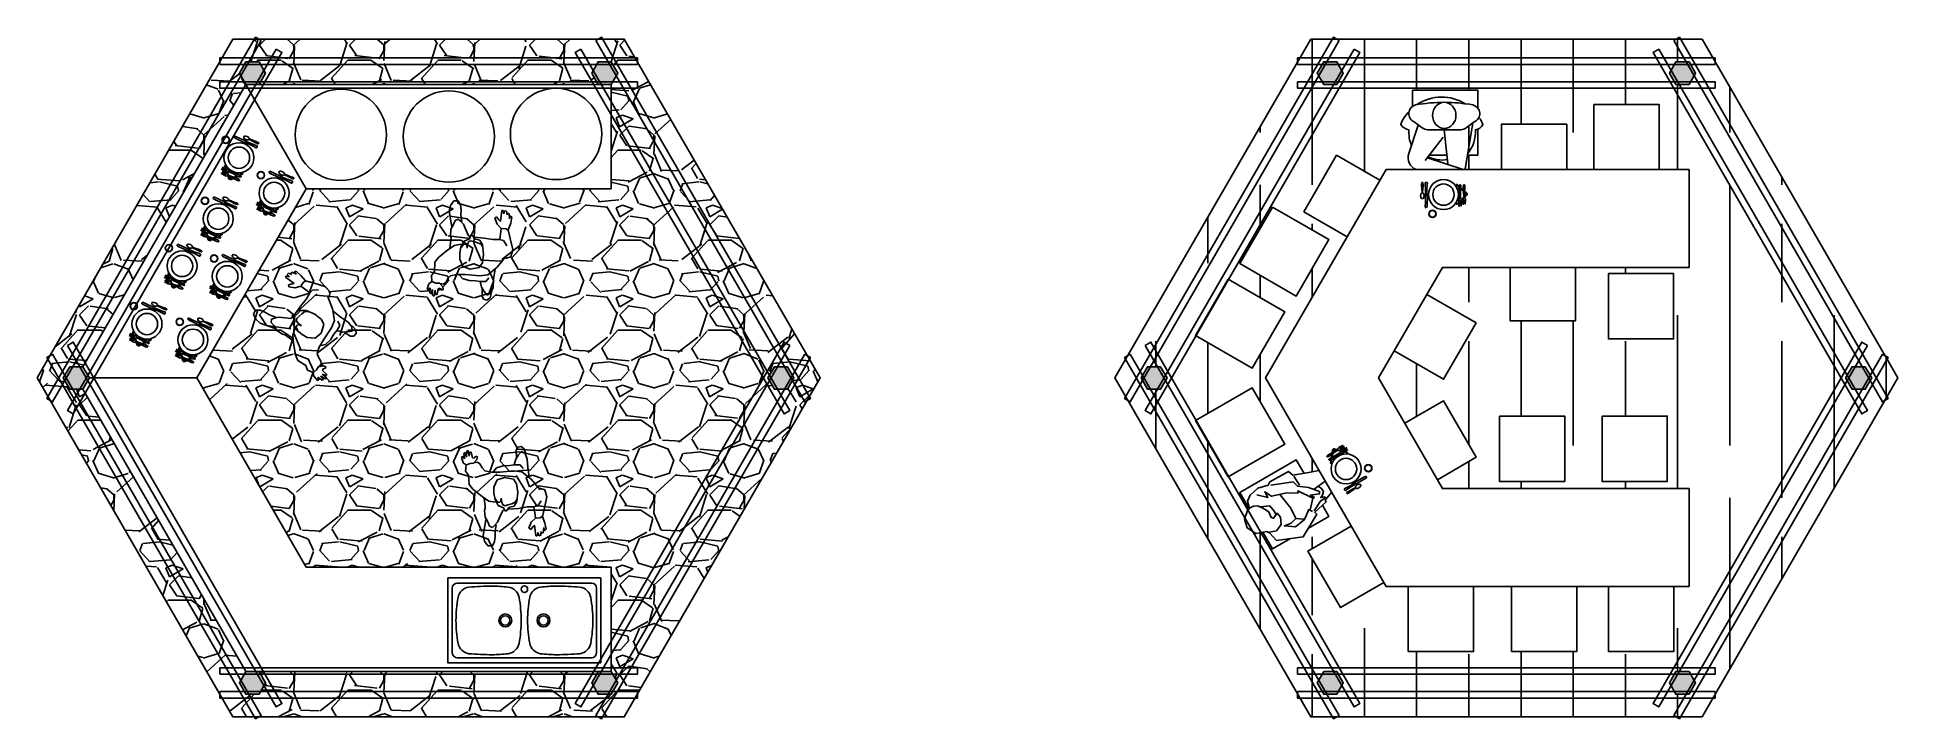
# Model space of a CAD drawing. Header units: inches. Extents: x 102.2 to 116.5, y 1193.1 to 1198.3.
import ezdxf

# ---------------------------------------------------------------- set-up
doc = ezdxf.new("R2010")
doc.units = ezdxf.units.IN
doc.header["$MEASUREMENT"] = 0
for name, color, linetype in [('ANTIKEIMENA', 2, 'Continuous'), ('DIAKEKOMMENES', 1, 'Continuous'), ('PROVOLES TOIXON', 3, 'Continuous'), ('xats', 7, 'Continuous'), ('YPOSTILOMATA', 4, 'Continuous')]:
    doc.layers.add(name, color=color, linetype=linetype)

# ---------------------------------------------------------------- blocks, each defined once
blk = doc.blocks.new('12PKIT16')
at = {"color": 0, "linetype": 'ByBlock'}
for radius in [5.625, 4]:
    blk.add_circle((0, 0), radius, dxfattribs=at)
blk = doc.blocks.new('12PKIT10')
at = {"color": 0, "linetype": 'ByBlock'}
for radius in [1.375, 1.25]:
    blk.add_circle((0, 0), radius, dxfattribs=at)
blk = doc.blocks.new('12PKIT21')
at = {"color": 0, "linetype": 'ByBlock'}
for p, q in [((-6.0625, 0.5), (-8, 0.4375)), ((-8, 0.4375), (-8, 0.375)), ((-8, 0.375), (-6.0625, 0.3125)), ((-6.0625, 0.25), (-8, 0.1875)), ((-8, 0.1875), (-8, 0.125)), ((-8, 0.125), (-6, 0.0625)), ((-5.5625, 0.4375), (-6.0625, 0.5)), ((-6.0625, 0.3125), (-6.0625, 0.25)), ((-6, 0.0625), (-5.9375, 0)), ((-6, -0.0625), (-5.9375, 0)), ((-5.375, 0.375), (-5.5625, 0.4375)), ((-5.1875, 0.1875), (-5.375, 0.375)), ((-5, 0.125), (-5.1875, 0.1875)), ((-4.5625, 0.125), (-5, 0.125)), ((-3.0625, 0.1875), (-4.5625, 0.125)), ((-1.375, 0.3125), (-3.0625, 0.1875)), ((-0.8125, 0.3125), (-1.375, 0.3125)), ((-0.1875, 0.25), (-0.8125, 0.3125)), ((-0.0625, 0.1875), (-0.1875, 0.25)), ((0, 0.0625), (-0.0625, 0.1875)), ((0, 0.0625), (0, -0.0625)), ((0, -0.0625), (0, 0.0625)), ((-8, -0.125), (-6, -0.0625)), ((-8, -0.1875), (-8, -0.125)), ((-6.0625, -0.25), (-8, -0.1875)), ((-8, -0.375), (-6.0625, -0.3125)), ((-8, -0.4375), (-8, -0.375)), ((-6.0625, -0.5), (-8, -0.4375)), ((-6.0625, -0.3125), (-6.0625, -0.25)), ((-5.5625, -0.4375), (-6.0625, -0.5)), ((-5.375, -0.375), (-5.5625, -0.4375)), ((-5.1875, -0.1875), (-5.375, -0.375)), ((-5, -0.125), (-5.1875, -0.1875)), ((-4.5625, -0.125), (-5, -0.125)), ((-3.0625, -0.1875), (-4.5625, -0.125)), ((-1.375, -0.3125), (-3.0625, -0.1875)), ((-0.8125, -0.3125), (-1.375, -0.3125)), ((-0.1875, -0.25), (-0.8125, -0.3125)), ((-0.0625, -0.1875), (-0.1875, -0.25)), ((0, -0.0625), (-0.0625, -0.1875))]:
    blk.add_line(p, q, dxfattribs=at)
blk = doc.blocks.new('12PKIT24')
at = {"color": 0, "linetype": 'ByBlock'}
for p, q in [((-5.75, 0.5625), (-7.3125, 0.4375)), ((-7.3125, 0.4375), (-7.3125, 0.375)), ((-7.3125, 0.375), (-5.75, 0.3125)), ((-5.75, 0.25), (-7.3125, 0.1875)), ((-7.3125, 0.1875), (-7.3125, 0.125)), ((-7.3125, 0.125), (-5.6875, 0.0625)), ((-5.25, 0.5), (-5.75, 0.5625)), ((-5.75, 0.3125), (-5.75, 0.25)), ((-5.6875, 0.0625), (-5.625, 0)), ((-5.6875, -0.0625), (-5.625, 0)), ((-5.0625, 0.375), (-5.25, 0.5)), ((-4.875, 0.1875), (-5.0625, 0.375)), ((-4.6875, 0.125), (-4.875, 0.1875)), ((-4.25, 0.125), (-4.6875, 0.125)), ((-2.9375, 0.1875), (-4.25, 0.125)), ((-1.3125, 0.3125), (-2.9375, 0.1875)), ((-0.6875, 0.3125), (-1.3125, 0.3125)), ((-0.1875, 0.25), (-0.6875, 0.3125)), ((-0.0625, 0.1875), (-0.1875, 0.25)), ((0, 0.0625), (-0.0625, 0.1875)), ((0, -0.0625), (0, 0.0625)), ((-7.3125, -0.125), (-5.6875, -0.0625)), ((-7.3125, -0.1875), (-7.3125, -0.125)), ((-5.75, -0.25), (-7.3125, -0.1875)), ((-7.3125, -0.3750000000000001), (-5.75, -0.3125)), ((-7.3125, -0.4375000000000001), (-7.3125, -0.3750000000000001)), ((-5.75, -0.5625000000000001), (-7.3125, -0.4375000000000001)), ((-5.75, -0.3125), (-5.75, -0.25)), ((-5.25, -0.5000000000000001), (-5.75, -0.5625000000000001)), ((-5.0625, -0.3750000000000001), (-5.25, -0.5000000000000001)), ((-4.875, -0.1875), (-5.0625, -0.3750000000000001)), ((-4.6875, -0.125), (-4.875, -0.1875)), ((-4.25, -0.125), (-4.6875, -0.125)), ((-2.9375, -0.1875), (-4.25, -0.125)), ((-1.3125, -0.3125), (-2.9375, -0.1875)), ((-0.6875, -0.3125), (-1.3125, -0.3125)), ((-0.1875, -0.25), (-0.6875, -0.3125)), ((-0.0625, -0.1875), (-0.1875, -0.25)), ((0, -0.0625), (-0.0625, -0.1875))]:
    blk.add_line(p, q, dxfattribs=at)
blk = doc.blocks.new('12PKIT27')
at = {"color": 0, "linetype": 'ByBlock'}
for name, p in [('12PKIT21', (0, 1.5)), ('12PKIT24', (0, 0))]:
    blk.add_blockref(name, p, dxfattribs=at)
blk = doc.blocks.new('12PKIT20')
at = {"color": 0, "linetype": 'ByBlock'}
for p, q in [((-9.4375, 0.25), (-9.5, 0.0625)), ((-9.5, 0.0625), (-9.4375, -0.125)), ((-9.3125, 0.375), (-9.4375, 0.25)), ((-7.3125, 0.3125), (-9.3125, 0.375)), ((-4.9375, 0.3125), (-7.3125, 0.3125)), ((-4.75, 0.25), (-4.9375, 0.3125)), ((-4.5, 0.25), (-4.75, 0.25)), ((-4.75, 0.25), (-4.75, -0.25)), ((-4.375, 0.3125), (-4.5, 0.25)), ((-4.375, 0.3125), (-4.375, -0.3125)), ((-4.125, 0.25), (-4.375, 0.3125)), ((-4.125, -0.25), (-4.125, 0.25)), ((-2.5625, 0.25), (-4.125, 0.25)), ((-0.625, 0.375), (-2.5625, 0.25)), ((-0.375, 0.4375), (-0.625, 0.375)), ((-0.1875, 0.4375), (-0.375, 0.4375)), ((-0.0625, 0.375), (-0.1875, 0.4375)), ((0, 0.1875), (-0.0625, 0.375)), ((0, -0.1875), (0, 0.1875)), ((-9.4375, -0.125), (-9.3125, -0.25)), ((-9.3125, -0.25), (-8.875, -0.3125)), ((-8.875, -0.3125), (-4.9375, -0.4375)), ((-4.9375, -0.4375), (-4.75, -0.25)), ((-4.5, -0.25), (-4.75, -0.25)), ((-4.375, -0.3125), (-4.5, -0.25)), ((-4.125, -0.25), (-4.375, -0.3125)), ((-2.5625, -0.25), (-4.125, -0.25)), ((-0.625, -0.375), (-2.5625, -0.25)), ((-0.375, -0.4375), (-0.625, -0.375)), ((-0.1875, -0.4375), (-0.375, -0.4375)), ((-0.0625, -0.375), (-0.1875, -0.4375)), ((0, -0.1875), (-0.0625, -0.375))]:
    blk.add_line(p, q, dxfattribs=at)
blk = doc.blocks.new('12PKIT23')
at = {"color": 0, "linetype": 'ByBlock'}
for p, q in [((-6.033105629545587, 0.2232757093485134), (-6.125, 0)), ((-6.033105629545587, -0.2232757093485133), (-6.125, 0)), ((-5.866051903684819, 0.3902252781695949), (-6.033105629545587, 0.2232757093485134)), ((-5.499461827765031, 0.5386249094513574), (-5.866051903684819, 0.3902252781695949)), ((-4.956537248166682, 0.6406496444979269), (-5.499461827765031, 0.5386249094513574)), ((-4.617789427169013, 0.6174621832836067), (-4.956537248166682, 0.6406496444979269)), ((-4.33936656382292, 0.5247124432001442), (-4.617789427169013, 0.6174621832836067)), ((-4.130549435946136, 0.3809503093999353), (-4.33936656382292, 0.5247124432001442)), ((-4.01453988991912, 0.2186382380604073), (-4.130549435946136, 0.3809503093999353)), ((-3.958855340809265, 0.1629883730555832), (-4.01453988991912, 0.2186382380604073)), ((-3.796441984224572, 0.1073385080507307), (-3.958855340809265, 0.1629883730555832)), ((-3.485536457414638, 0.1073385080507307), (-3.796441984224572, 0.1073385080507307)), ((-2.600976582432679, 0.1562953971734089), (-3.485536457414638, 0.1073385080507307)), ((-1.177007812563743, 0.261276796179601), (-2.600976582432679, 0.1562953971734089)), ((-0.6459374781703957, 0.267109081572471), (-1.177007812563743, 0.261276796179601)), ((-0.1790624722997052, 0.2204506936557209), (-0.6459374781703957, 0.267109081572471)), ((-0.0506718545200045, 0.1679599941526249), (-0.1790624722997052, 0.2204506936557209)), ((0, 0.0625), (-0.0506718545200045, 0.1679599941526249)), ((0, -0.0625), (0, 0.0625)), ((-5.866051903684819, -0.3902252781695949), (-6.033105629545587, -0.2232757093485133)), ((-5.499461827765031, -0.5386249094513573), (-5.866051903684819, -0.3902252781695949)), ((-4.956537248166682, -0.6406496444979268), (-5.499461827765031, -0.5386249094513573)), ((-4.617789427169013, -0.6174621832836066), (-4.956537248166682, -0.6406496444979268)), ((-4.33936656382292, -0.5247124432001442), (-4.617789427169013, -0.6174621832836066)), ((-4.130549435946136, -0.3809503093999353), (-4.33936656382292, -0.5247124432001442)), ((-4.01453988991912, -0.2186382380604072), (-4.130549435946136, -0.3809503093999353)), ((-3.958855340809265, -0.1629883730555832), (-4.01453988991912, -0.2186382380604072)), ((-3.796441984224572, -0.1073385080507307), (-3.958855340809265, -0.1629883730555832)), ((-3.485536457414638, -0.1073385080507307), (-3.796441984224572, -0.1073385080507307)), ((-2.600976582432679, -0.1562953971734089), (-3.485536457414638, -0.1073385080507307)), ((-1.177007812563743, -0.2612767961796009), (-2.600976582432679, -0.1562953971734089)), ((-0.6459374781703957, -0.267109081572471), (-1.177007812563743, -0.2612767961796009)), ((-0.1790624722997052, -0.2204506936557208), (-0.6459374781703957, -0.267109081572471)), ((-0.0506718545200045, -0.1679599941526248), (-0.1790624722997052, -0.2204506936557208)), ((0, -0.0625), (-0.0506718545200045, -0.1679599941526248))]:
    blk.add_line(p, q, dxfattribs=at)
blk = doc.blocks.new('12PKIT26')
at = {"color": 0, "linetype": 'ByBlock'}
for name, p in [('12PKIT20', (0, 0)), ('12PKIT23', (0, 1.5))]:
    blk.add_blockref(name, p, dxfattribs=at)
blk = doc.blocks.new('12PKIT30')
at = {"color": 0, "linetype": 'ByBlock'}
for p, q in [((-3.5, -4.6875), (-3.625, -4.8125)), ((-3.625, -4.8125), (-3.625, -5)), ((-3.625, -5), (-2.976990861618798, -5.706919060052218)), ((-3.5625, -4.9375), (-3.5, -5.0625)), ((-3.109335740958187, -4.6875), (-3.5, -4.6875)), ((-3.5, -5.0625), (-2.835067319461444, -5.70234088127295)), ((-2.836565096952908, -5.860110803324099), (-2.754406005221932, -5.949738903394254)), ((-2.665371400523559, -5.865633180628272), (-2.583690330477355, -5.94423194614443)), ((-2.602044235924933, -6.115951742627344), (-2.474525316455696, -6.255063291139241)), ((-2.398630462317922, -6.122308423052564), (-2.289663461538461, -6.227163461538462)), ((-1.742466110407327, -5.348311589098187), (-2.125, -5.375)), ((-2.108644859813084, -6.654205607476635), (-1.627205882352941, -7.179411764705883)), ((-1.876084598698481, -6.62513557483731), (-0.9019607843137252, -7.5625)), ((2.5, -5.3125), (-0.0699149582149316, -5.997810655523982)), ((1.223958333333333, -7.463541666666666), (2.196120689655172, -6.491379310344827)), ((1.654829545454546, -7.430397727272728), (2.456896551724137, -6.5)), ((3.25, -5), (2.468246519449308, -5.054540940503536)), ((2.8125, -5.875), (3.6875, -5)), ((2.986111111111111, -5.886111111111112), (3.75, -5)), ((3.75, -4.6875), (3.109335740958187, -4.6875)), ((3.6875, -5), (3.75, -4.875)), ((3.8125, -4.75), (3.75, -4.6875)), ((3.75, -5), (3.8125, -4.875)), ((3.8125, -4.875), (3.8125, -4.75)), ((-1.035904255319149, -7.824468085106383), (-0.1875, -8.75)), ((-0.6421568627450978, -7.8125), (-0.1875, -8.25)), ((-0.1875, -8.25), (0.0625, -8.3125)), ((-0.1875, -8.75), (-0.0625, -8.8125)), ((-0.0625, -8.8125), (0.375, -8.8125)), ((0.0625, -8.3125), (0.4375, -8.25)), ((0.375, -8.8125), (0.625, -8.625)), ((0.4375, -8.25), (0.8080357142857137, -7.879464285714286)), ((0.625, -8.625), (1.239116915422886, -7.912624378109452))]:
    blk.add_line(p, q, dxfattribs=at)
for name, p in [('12PKIT26', (4.5625, 6.4375)), ('12PKIT10', (-7.25, 4.125)), ('12PKIT16', (0, 0)), ('12PKIT27', (3.6875, -7.6875))]:
    blk.add_blockref(name, p, dxfattribs=at)
blk = doc.blocks.new('87042090')
for p, q in [((-0.4250166698948306, -0.05999998526235117), (-0.4250166698948306, -0.25)), ((-0.1750166668247175, -0.03000000203005015), (-0.3950166698948578, -0.03000000203005015)), ((-0.1750166668247175, -0.03000000203005015), (0.3949833362453319, -0.03000000203005015)), ((0.4249833362453046, -0.0599999853711779), (0.4249833362453046, -0.25)), ((-0.4250166698948306, -0.4400000147376488), (-0.4250166698948306, -0.25)), ((0.4249833362453046, -0.4400000146288221), (0.4249833362453046, -0.25)), ((-0.1750166668247175, -0.4699999979699214), (-0.3950166698948578, -0.4699999979699214)), ((-0.1750166668247175, -0.4699999979699214), (0.3949833362453319, -0.4699999979699214))]:
    blk.add_line(p, q)
blk.add_lwpolyline([(0.4500000030700448, -0.5), (-0.4500000030700448, -0.5), (-0.4500000030700448, 0), (0.4500000030700448, 0)], close=True)
for centre, radius in [((-3.070113052672241e-09, -0.06598445982990597), 0.01900000000000011), ((-0.1125000030700676, -0.25), 0.03800000000000001), ((0.1124999969299552, -0.25), 0.03800000000000001), ((-0.1125000030700676, -0.25), 0.0275), ((0.1124999969299552, -0.25), 0.0275)]:
    blk.add_circle(centre, radius)
for centre, radius, start, end in [((-0.3950166698948578, -0.06000000203007971), 0.03, 90, 180), ((-0.316950608194702, -0.1283669681028528), 0.07500000000000001, 97.230003576755, 169.6187605602779), ((-0.1900353554998446, -1.609889346163499), 1.561889348593737, 89.99870303173215, 95.0083436749753), ((-0.1900000030700539, -0.7979999979699244), 0.75, 82.76999642324502, 90.00000023453501), ((-0.1050493979454359, -0.1283669681028528), 0.07500000000000001, 10.38123943972204, 82.76999642324502), ((0.1050493918053235, -0.1283669681028528), 0.07500000000000001, 97.230003576755, 169.6187605602779), ((0.1899999969299415, -0.7979999979699244), 0.75, 89.99999976546498, 97.230003576755), ((0.1900353493596185, -1.609889346163499), 1.561889348593737, 84.9916563250247, 90.00129696826784), ((0.3169506020545896, -0.1283669681028528), 0.07500000000000001, 10.38123943972204, 82.76999642324502), ((0.3949833362453319, -0.06000000203007971), 0.03, 0, 90), ((0.3469999969299806, -0.249999997969951), 0.75, 169.6187605602779, 180), ((-0.7690000030701185, -0.249999997969951), 0.75, 0, 10.38123943972204), ((0.7689999969298924, -0.249999997969951), 0.75, 169.6187605602779, 180), ((-0.347000003070093, -0.249999997969951), 0.75, 0, 10.38123943972204), ((0.3469999969299806, -0.25), 0.75, 180, 190.381239439722), ((-0.7690000030701185, -0.25), 0.75, 349.618760560278, 0), ((0.7689999969298924, -0.25), 0.75, 180, 190.381239439722), ((-0.347000003070093, -0.25), 0.75, 349.618760560278, 0), ((-0.316950608194702, -0.3716330298670698), 0.07500000000000001, 190.381239439722, 262.769996423245), ((-0.1050493979454359, -0.3716330298670698), 0.07500000000000001, 277.230003576755, 349.618760560278), ((0.1050493918053235, -0.3716330298670698), 0.07500000000000001, 190.381239439722, 262.769996423245), ((0.3169506020545896, -0.3716330298670698), 0.07500000000000001, 277.230003576755, 349.618760560278), ((-0.3950166698948578, -0.4399999979699203), 0.03, 180, 270), ((-0.1900353554998446, 1.109889352253703), 1.561889348593736, 264.9916563250247, 270.0012969682679), ((-0.1900000030700539, 0.2980000040601283), 0.75, 269.999999765465, 277.230003576755), ((0.1899999969299415, 0.2980000040601283), 0.75, 262.769996423245, 270.000000234535), ((0.1900353493596185, 1.109889352253703), 1.561889348593736, 269.9987030317321, 275.0083436749753), ((0.3949833362453319, -0.4399999979699203), 0.03, 270, 0)]:
    blk.add_arc(centre, radius, start, end)

msp = doc.modelspace()

# ---------------------------------------------------------------- hatches: boundary and pattern name
at = {"layer": 'xats', "transparency": 33554528}
h = msp.add_hatch(dxfattribs=at)
h.set_pattern_fill('GRAVEL', color=256, scale=0.69)
h.set_pattern_definition([(228.012787504, (0.4968, 0.69), (-5.520000000000042, -6.210000000000002), [0.09282983999999998, -9.190170752480851]), (184.969740728, (0.4347, 0.621), (8.279999999999982, 0.6900000000000241), [0.15929892, -15.7705880852487]), (132.510447078, (0.276, 0.6072), (6.90000000000008, -7.589999999999907), [0.11232372, -11.12006249130879]), (267.273689006, (0.0069, 0.4347), (0.6900000000000166, 13.80000000000001), [0.14506422, -14.36135504872401]), (292.833654178, (0, 0.2897999999999999), (-3.449999999999992, 8.280000000000019), [0.14224695, -14.08246745838093]), (357.273689006, (0.0552, 0.1587), (-13.80000000000001, 0.6900000000000176), [0.14506422, -14.36135504872401]), (37.6942404667, (0.2001, 0.1518), (-8.969999999999999, -6.899999999999981), [0.19184001, -18.99214549875204]), (72.2553283749, (0.3519, 0.2691), (4.830000000000019, 15.18), [0.18111672, -17.93056183280124]), (121.429565615, (0.4071, 0.4416), (-5.520000000000013, 8.96999999999999), [0.1455555, -14.41001044571301]), (175.236358309, (0.3311999999999999, 0.5658), (7.589999999999988, -0.6900000000000261), [0.16617408, -8.142526179366687]), (222.397437798, (0.1656, 0.5795999999999999), (-8.279999999999974, -7.589999999999979), [0.21489912, -21.27502875330848]), (138.814074834, (0.69, 0.4278), (-4.830000000000022, 4.14), [0.07334768999999998, -7.261452920786941]), (171.46923439, (0.6348, 0.4760999999999999), (8.969999999999999, -1.379999999999997), [0.13954353, -13.81484287714833]), (225, (0.4968, 0.4968), (-7.66053886991358e-17, -0.6899999999999537), [0.09758048999999999, -0.878226868037439]), (203.198590514, (0.4485, 0.5795999999999999), (3.449999999999992, 1.379999999999983), [0.05254901999999999, -5.202334423046091]), (291.801409486, (0.4001999999999999, 0.5589), (-0.6899999999997819, 2.07000000000007), [0.07431506999999998, -3.641448646922805]), (30.96375653209999, (0.4278, 0.4898999999999999), (2.070000000000037, 1.379999999999986), [0.12070101, -3.902655797443256]), (161.565051177, (0.5313, 0.5519999999999999), (1.380000000000008, -0.6899999999999838), [0.08727879, -2.094692795516195]), (16.389540334, (0, 0.5589), (6.899999999999976, 2.07000000000003), [0.122268, -12.10456315120189]), (70.3461759419, (0.1173, 0.5933999999999999), (-2.760000000000842, -7.590000000002343), [0.10257609, -10.15501134565011]), (293.198590514, (0.5313, 0.69), (-1.379999999999979, 3.449999999999994), [0.10509735, -5.149786093046091]), (343.610459666, (0.5726999999999999, 0.5933999999999999), (-6.899999999999976, 2.07000000000003), [0.122268, -12.10456315120161]), (339.44395478, (0, 0.1311), (-3.450000000000025, 1.380000000000017), [0.1179072, -5.777455384269073]), (294.775140569, (0.1104, 0.0897), (-3.450000000000003, 7.590000000000001), [0.09879281999999999, -9.780503713660439]), (66.8014094864, (0.5382, 0), (1.379999999999987, 3.449999999999979), [0.10509735, -5.149786093046091]), (17.3540246363, (0.5795999999999999, 0.0966), (-8.969999999999983, -2.759999999999974), [0.11566539, -11.4508422938256]), (69.44395478040002, (0.2001, 0), (-1.380000000000005, -3.449999999999969), [0.05895359999999999, -5.836408984269074]), (101.309932474, (0.4968, 0), (-0.689999999999975, 2.760000000000008), [0.03518309999999999, -3.483140364379032]), (165.963756532, (0.4898999999999999, 0.0345), (2.069999999999971, -0.6900000000000008), [0.14224695, -2.702695931676213]), (186.009005957, (0.3519, 0.06899999999999999), (6.900000000000031, 0.6899999999999883), [0.1318245, -13.05060699043453]), (303.690067526, (0.4278, 0.4278), (-0.6899999999999912, 1.37999999999999), [0.09951317999999996, -2.388317200070159]), (353.157226587, (0.4829999999999999, 0.345), (11.73000000000001, -1.380000000000036), [0.17373786, -17.20001821057953]), (60.9453959009, (0.6555, 0.3243), (-2.759999999999983, -4.829999999999984), [0.07103963999999999, -7.03294515728103]), (90, (0.69, 0.3864), (-0.6899999999999998, 0.69), [0.04139999999999999, -0.6486]), (120.256437164, (0.3381, 0.0897), (2.760000000000006, -4.830000000000005), [0.09585755999999998, -9.489928792720361]), (48.01278750420001, (0.2897999999999999, 0.1725), (5.52, 6.209999999999982), [0.18565968, -9.09734091248085]), (0, (0.414, 0.3105), (0.69, 0.69), [0.1794, -0.5105999999999999]), (325.3048464690001, (0.5933999999999999, 0.3105), (6.900000000000095, -4.829999999999879), [0.10909866, -10.80075926758098]), (254.054604099, (0.6830999999999999, 0.2484), (-0.690000000000026, -2.760000000000003), [0.10046538, -4.922810443603544]), (207.645975364, (0.6555, 0.1518), (-13.10999999999996, -6.900000000000032), [0.16357485, -16.19393718575898]), (175.42607874, (0.5105999999999999, 0.0759), (-8.969999999999967, 0.6900000000000008), [0.17305131, -17.13206065149854])])
h.paths.add_polyline_path([(106.7279118874989, 1198.317193657499), (103.7279118874989, 1198.317193657499), (102.2279118874989, 1195.719118657498), (103.7279118874989, 1193.121043657499), (106.7279118874989, 1193.121043657499), (108.2279118874989, 1195.719118657498)])
h.paths.add_polyline_path([(105.6221832652955, 1196.45847660416), (105.6259483342333, 1196.45847660416), (105.6220299366964, 1196.459064866339)], flags=0)
h.paths.add_polyline_path([(105.6805418338435, 1196.511232638438), (105.6203007308261, 1196.503696062117), (105.5111137316045, 1196.513116782518), (105.4452250251786, 1196.513116782518), (105.3962791289757, 1196.503696062117), (105.3755712498149, 1196.481086333122), (105.3586284395908, 1196.45094002784), (105.339803094896, 1196.437751019246), (105.3134476123256, 1196.443403451487), (105.3360380259582, 1196.417025434364), (105.339803094896, 1196.39629984945), (105.3285078880814, 1196.392531561289), (105.3153301467951, 1196.407604713931), (105.3021524055099, 1196.403836425771), (105.2927397331649, 1196.360501111894), (105.2814445263468, 1196.360501111894), (105.2776794574091, 1196.392531561289), (105.2701493195323, 1196.347312103333), (105.2588541127154, 1196.352964535573), (105.256971578246, 1196.39818399353), (105.2456763714302, 1196.364269400054), (105.2362636990852, 1196.371805976375), (105.240028768023, 1196.411373002123), (105.2249684922672, 1196.392531561289), (105.2174383543904, 1196.40006813761), (105.2306160956756, 1196.441519307406), (105.253206509307, 1196.45847660416), (105.2531442768196, 1196.459255175381), (105.2833270596021, 1196.447171737889), (105.311742677675, 1196.445394242631), (105.3134476123256, 1196.443403451487), (105.339803094896, 1196.437751019246), (105.3586284395908, 1196.45094002784), (105.3755712498149, 1196.481086333122), (105.3962791289757, 1196.503696062117), (105.4452250251786, 1196.513116782518), (105.5111137316045, 1196.513116782518), (105.6203007308261, 1196.503696062117), (105.6805418338435, 1196.511232638438), (105.752078143679, 1196.567756960908), (105.8198493845744, 1196.650659300501), (105.8160843156355, 1196.635586147859), (105.8575000739617, 1196.64877515642), (105.8725603497151, 1196.70341533481), (105.8537350050239, 1196.788201818483), (105.8398332117967, 1196.84907416672), (105.8374914220719, 1196.850949200184), (105.8575000739617, 1196.905018751552), (105.8669127463079, 1196.952122353621), (105.8537350050239, 1196.963427218102), (105.8480874016143, 1196.938933345027), (105.8443223326753, 1196.978500370743), (105.8311445913913, 1196.982268658904), (105.8292620569218, 1196.969079650342), (105.825496987984, 1196.997341811577), (105.8104367122282, 1197.001110099738), (105.8047891088209, 1196.976616226663), (105.7991415054137, 1197.002994243818), (105.7878462985956, 1197.002994243818), (105.7784336262506, 1196.920091904225), (105.7671384194325, 1196.931396768706), (105.7483130747412, 1196.954006497701), (105.7351353334549, 1196.944585777268), (105.752078143679, 1196.897482175231), (105.7840812296578, 1196.865451725836), (105.7821986951884, 1196.844726140953), (105.7727230619586, 1196.78023674209), (105.7709034924687, 1196.780665242162), (105.7727860228421, 1196.780665242162), (105.7821986951884, 1196.844726140953), (105.7840812296578, 1196.865451725836), (105.752078143679, 1196.897482175231), (105.7351353334549, 1196.944585777268), (105.7483130747412, 1196.954006497701), (105.7671384194325, 1196.931396768706), (105.7784336262506, 1196.920091904225), (105.7878462985956, 1197.002994243818), (105.7991415054137, 1197.002994243818), (105.8047891088209, 1196.976616226663), (105.8104367122282, 1197.001110099738), (105.825496987984, 1196.997341811577), (105.8273608834999, 1196.983350642633), (105.8443223326753, 1196.978500370743), (105.8480874016143, 1196.938933345027), (105.8537350050239, 1196.963427218102), (105.8669127463079, 1196.952122353621), (105.8575000739617, 1196.905018751552), (105.838674729268, 1196.854146861354), (105.8537350050239, 1196.788201818483), (105.8725603497151, 1196.70341533481), (105.8575000739617, 1196.64877515642), (105.8160843156355, 1196.635586147859), (105.8198493845744, 1196.650659300501), (105.752078143679, 1196.567756960908)], flags=16)
h.paths.add_polyline_path([(105.6396808313189, 1196.602945854109), (105.615207883218, 1196.567147116554), (105.5469910185325, 1196.553821576882), (105.4911788737862, 1196.573991930827), (105.4659329043417, 1196.629933715618), (105.4659329043417, 1196.675153173575), (105.4753455766879, 1196.724140919692), (105.499209202985, 1196.768668615601), (105.5407068103174, 1196.786290367727), (105.5462725631923, 1196.803939428863), (105.5562945588696, 1196.813387453606), (105.5688629768248, 1196.806406108255), (105.5776936103678, 1196.787510056403), (105.5895708559879, 1196.783131923889), (105.6215739419656, 1196.775595347568), (105.6410086099892, 1196.739214072366), (105.6485387478659, 1196.667616597254)], flags=0)
h.paths.add_polyline_path([(104.2897921371917, 1197.170783585749), (103.4516730532421, 1195.719118749555), (104.2897929932564, 1194.267453283431), (106.6279117252927, 1194.267453834154), (106.6279119137256, 1193.467453834154), (106.6779119137256, 1193.380851293776), (106.6279119137256, 1193.294248753398), (106.5279119137256, 1193.294248753398), (106.4779119137256, 1193.380851293776), (106.5279119001266, 1193.4674538106), (103.9279129627883, 1193.467453198194), (103.9779129627883, 1193.380850657815), (103.9279129627883, 1193.294248117437), (103.8279129627883, 1193.294248117437), (103.7779129627883, 1193.380850657815), (103.8279129627883, 1193.467453198194), (102.5779125693898, 1195.63251611712), (102.4779125693898, 1195.63251611712), (102.4279125693898, 1195.719118657498), (102.4779125693898, 1195.805721197877), (102.5779125693898, 1195.805721197877), (103.8279118612723, 1197.970783480843), (103.7779118612723, 1198.057386021221), (103.8279118612723, 1198.1439885616), (103.9279118612723, 1198.1439885616), (103.9779118612723, 1198.057386021221), (103.9279118743856, 1197.970783503556), (106.5279108253229, 1197.970784094091), (106.4779108122096, 1198.057386657182), (106.5279108122096, 1198.14398919756), (106.6279108122096, 1198.14398919756), (106.6779108122096, 1198.057386657182), (106.6279108122096, 1197.970784116803), (106.6279109939127, 1197.170784116803)], flags=16)
h.paths.add_polyline_path([(105.8544108004781, 1197.59021304081, -1), (106.5544108004781, 1197.59021304081, -1)], flags=0)
h.paths.add_polyline_path([(105.59806298591, 1195.094078145559), (105.6018280548478, 1195.114803730473), (105.5905328480333, 1195.118572018634), (105.5773551067469, 1195.103498865992), (105.5641773654617, 1195.107267154152), (105.5547646931167, 1195.150602468029), (105.5434694862986, 1195.150602468029), (105.5397044173609, 1195.118572018634), (105.5321742794841, 1195.16379147659), (105.5208790726672, 1195.15813904435), (105.5189965381978, 1195.112919586393), (105.5077013313821, 1195.146834179869), (105.498288659037, 1195.139297603548), (105.5020537279748, 1195.0997305778), (105.486993452219, 1195.118572018634), (105.4794633143422, 1195.111035442313), (105.4926410556274, 1195.069584272516), (105.5158862632238, 1195.05213546039), (105.5453520195539, 1195.063931842034), (105.5737676376266, 1195.065709337292)], flags=16)
h.paths.add_polyline_path([(105.9388017248576, 1195.15625490027), (105.9670397418974, 1195.139297603548), (105.9839825521215, 1195.09784643372), (105.9877476210605, 1195.031901390881), (105.9995980454183, 1194.954807771956), (106.0141031036308, 1194.943346619015), (106.0818743445262, 1194.860444279422), (106.0781092755873, 1194.875517432064), (106.1195250339134, 1194.862328423502), (106.134585309667, 1194.807688245113), (106.1157599649757, 1194.72290176144), (106.1006996892199, 1194.656956718568), (106.1195250339134, 1194.606084828371), (106.1289377062597, 1194.558981226302), (106.1157599649757, 1194.547676361821), (106.1101123615661, 1194.572170234896), (106.1063472926271, 1194.53260320918), (106.0893858434518, 1194.52775293729), (106.0875219479358, 1194.513761768345), (106.07246167218, 1194.509993480185), (106.0668140687727, 1194.53448735326), (106.0611664653655, 1194.508109336105), (106.0498712585474, 1194.508109336105), (106.0404585862024, 1194.591011675698), (106.0291633793843, 1194.579706811217), (106.0103380346931, 1194.557097082222), (105.9971602934067, 1194.566517802655), (106.0141031036308, 1194.613621404692), (106.0461061896096, 1194.645651854087), (106.0442236551402, 1194.666377438969), (106.0348109827939, 1194.730438337761), (106.0329284524215, 1194.730438337761), (106.0347480219105, 1194.730866837833), (106.0442236551402, 1194.666377438969), (106.0461061896096, 1194.645651854087), (106.0141031036308, 1194.613621404692), (105.9971602934067, 1194.566517802655), (106.0103380346931, 1194.557097082222), (106.0291633793843, 1194.579706811217), (106.0404585862024, 1194.591011675698), (106.0498712585474, 1194.508109336105), (106.0611664653655, 1194.508109336105), (106.0668140687727, 1194.53448735326), (106.07246167218, 1194.509993480185), (106.0875219479358, 1194.513761768345), (106.0912870168736, 1194.542023929581), (106.0931695513431, 1194.528834921019), (106.1063472926271, 1194.53260320918), (106.1101123615661, 1194.572170234896), (106.1157599649757, 1194.547676361821), (106.1289377062597, 1194.558981226302), (106.1195250339134, 1194.606084828371), (106.0995163820237, 1194.660154379739), (106.1018581717485, 1194.662029413203), (106.1157599649757, 1194.72290176144), (106.134585309667, 1194.807688245113), (106.1195250339134, 1194.862328423502), (106.0781092755873, 1194.875517432064), (106.0818743445262, 1194.860444279422), (106.0141031036308, 1194.943346619015), (105.9995980454183, 1194.954807771956), (105.9877476210605, 1195.031901390881), (105.9839825521215, 1195.09784643372), (105.9670397418974, 1195.139297603548), (105.9388017248576, 1195.15625490027), (105.916211311225, 1195.129876883115), (105.8955034320642, 1195.095962289639), (105.8842082252474, 1195.052626975763), (105.8879732941851, 1195.052626975763), (105.8840548966482, 1195.052038713584), (105.8955034320642, 1195.095962289639), (105.916211311225, 1195.129876883115)], flags=16)
h.paths.add_polyline_path([(105.032845720538, 1197.570187233158, -1), (105.732845720538, 1197.570187233158, -1)], flags=0)
h.paths.add_polyline_path([(105.8772328431698, 1194.943956463369), (105.9017057912707, 1194.908157725813), (105.9105637078177, 1194.843486982669), (105.903033569941, 1194.771889507557), (105.8835989019174, 1194.735508232355), (105.8515958159397, 1194.727971656034), (105.8397185703196, 1194.72359352352), (105.8308879367766, 1194.704697471668), (105.8183195188215, 1194.697716126317), (105.8082975231441, 1194.70716415106), (105.8027317702692, 1194.724813212196), (105.7612341629368, 1194.742434964322), (105.7373705366397, 1194.786962660231), (105.7279578642935, 1194.835950406348), (105.7279578642935, 1194.881169864305), (105.753203833738, 1194.937111649096), (105.8090159784843, 1194.957282003041)], flags=16)
h.paths.add_polyline_path([(104.5241007005328, 1196.082343569371), (104.5259412006861, 1196.085628124637), (104.5235125623117, 1196.082497372763)], flags=16)
h.paths.add_polyline_path([(104.5066053619616, 1196.159043209552), (104.4837320867771, 1196.102806177645), (104.4221391732236, 1196.012159259486), (104.389930420533, 1195.954679542327), (104.3742223276278, 1195.907375139305), (104.3838237586363, 1195.878257642381), (104.4018404170444, 1195.848740553089), (104.4041436890342, 1195.825870518355), (104.3863291425018, 1195.805641742229), (104.4203836888875, 1195.812454557056), (104.4403046890755, 1195.805607706272), (104.4380705522523, 1195.793911966651), (104.4184793471635, 1195.789784318515), (104.4153249602628, 1195.776446301259), (104.4485283917391, 1195.7470510641), (104.4430068912768, 1195.737197398299), (104.4132238001762, 1195.749570470556), (104.4489911635476, 1195.720896474117), (104.4385386176298, 1195.713805919054), (104.3981700038741, 1195.734268527328), (104.422234776179, 1195.707836197095), (104.41105879852, 1195.70330895658), (104.3783819804233, 1195.725935287031), (104.3874567980231, 1195.703586696829), (104.377201070441, 1195.700701733945), (104.3474818209378, 1195.73246048946), (104.3437316854635, 1195.760457153282), (104.3430220572599, 1195.760783456579), (104.3683177785742, 1195.781207372004), (104.3837589914151, 1195.805127568196), (104.3863291425018, 1195.805641742229), (104.4041436890342, 1195.825870518355), (104.4018404170444, 1195.848740553089), (104.3838237586363, 1195.878257642381), (104.3742223276278, 1195.907375139305), (104.389930420533, 1195.954679542327), (104.4221391732236, 1196.012159259486), (104.4837320867771, 1196.102806177645), (104.5066053619616, 1196.159043209552), (104.4922644102643, 1196.249080867008), (104.4530714129498, 1196.348728485965), (104.464380367346, 1196.338075635402), (104.4731200963065, 1196.380653001716), (104.4328153241209, 1196.420501293263), (104.3496471414517, 1196.445525178013), (104.2897478811156, 1196.463154166809), (104.2869673967324, 1196.462027829293), (104.249579368757, 1196.505914021879), (104.2130885736158, 1196.53715133288), (104.1967847321656, 1196.531181610922), (104.2153918456062, 1196.514281298148), (104.1790340272301, 1196.530338518052), (104.1693049130547, 1196.520684648446), (104.1798904357096, 1196.512595112427), (104.1533947082464, 1196.52312611086), (104.1427453439933, 1196.511829963618), (104.161352457435, 1196.494929650846), (104.135580161714, 1196.502897334733), (104.1300586612517, 1196.493043668932), (104.1977794109502, 1196.444306656602), (104.1823958195752, 1196.439979212275), (104.153469136954, 1196.434608878907), (104.1552457955372, 1196.418507750898), (104.2046200917267, 1196.410262326776), (104.2482069339806, 1196.422523419017), (104.2653671839103, 1196.41074973535), (104.3169941510134, 1196.370958700447), (104.3157308673463, 1196.369580818081), (104.3166511154207, 1196.37122309214), (104.2653671839103, 1196.41074973535), (104.2482069339806, 1196.422523419017), (104.2046200917267, 1196.410262326776), (104.1552457955372, 1196.418507750898), (104.153469136954, 1196.434608878907), (104.1823958195752, 1196.439979212275), (104.1977794109502, 1196.444306656602), (104.1300586612517, 1196.493043668932), (104.135580161714, 1196.502897334733), (104.161352457435, 1196.494929650846), (104.1427453439933, 1196.511829963618), (104.1533947082464, 1196.52312611086), (104.1665114050257, 1196.517912745293), (104.1790340272301, 1196.530338518052), (104.2153918456062, 1196.514281298148), (104.1967847321656, 1196.531181610922), (104.2130885736158, 1196.53715133288), (104.249579368757, 1196.505914021879), (104.2847562771228, 1196.464623248904), (104.3496471414517, 1196.445525178013), (104.4328153241209, 1196.420501293263), (104.4731200963065, 1196.380653001716), (104.464380367346, 1196.338075635402), (104.4530714129498, 1196.348728485965), (104.4922644102643, 1196.249080867008)], flags=16)
h.paths.add_polyline_path([(107.8279097369199, 1195.719118657498), (107.8779097369199, 1195.805721197877), (107.9779097369199, 1195.805721197877), (108.0279097369199, 1195.719118657498), (107.9779097369199, 1195.63251611712), (107.8779097369199, 1195.63251611712)], flags=16)
h.paths.add_polyline_path([(104.2046009648537, 1197.583537771593, -1), (104.9046009648537, 1197.583537771593, -1)], flags=0)
h.paths.add_polyline_path([(104.4258893525932, 1196.129380441662), (104.4041673921795, 1196.063355695764), (104.3592882927499, 1196.024526517125), (104.2981448985029, 1196.029848884908), (104.2586965348242, 1196.051953770816), (104.2205620578923, 1196.084112118713), (104.1933825634692, 1196.126696898223), (104.1982952846522, 1196.171512550989), (104.1856194084724, 1196.184995470818), (104.1822762891181, 1196.198356949848), (104.1945105378306, 1196.205908603392), (104.2153117264119, 1196.20437517), (104.2249371253588, 1196.21259640488), (104.2471561039406, 1196.236830976993), (104.2883946100797, 1196.236000845739), (104.3545355195569, 1196.207570553578), (104.4066226490078, 1196.168229752239)], flags=0)
h = msp.add_hatch(dxfattribs=at)
h.set_pattern_fill('GOST_WOOD', color=256, scale=0.2)
h.set_pattern_definition([(90, (0, 0), (1.2, -7.347880794884119e-17), [2, -0.4]), (90, (0.4, -0.4), (1.2, -7.347880794884119e-17), [1.2, -0.3, 0.6000000000000001, -0.3]), (90, (0.8, -1), (1.2, -7.347880794884119e-17), [2, -0.4])])
h.paths.add_polyline_path([(114.9885831807523, 1198.317193657499), (111.9885831807523, 1198.317193657499), (110.4885831807523, 1195.719118657498), (111.9885831807523, 1193.121043657499), (114.9885831807523, 1193.121043657499), (116.4885831807523, 1195.719118657498)])
h.paths.add_polyline_path([(114.7702592124872, 1196.019129477341), (114.2702592124872, 1196.019129477341), (114.2702592124872, 1196.519129477341), (114.7702592124872, 1196.519129477341)], flags=16)
h.paths.add_polyline_path([(114.888582105463, 1196.567193657499), (114.0179143625666, 1196.567193657499), (114.0179143625666, 1196.157225189153), (113.5179143625666, 1196.157225189153), (113.5179143625666, 1196.567193657499), (112.9989459162933, 1196.567193657499), (112.8793221327901, 1196.359999283282), (113.256817263796, 1196.14205226616), (113.0068171763741, 1195.709039614741), (112.6293220453682, 1195.926986631863), (112.5093093584572, 1195.719118657499), (112.7095726249919, 1195.372252666697), (113.0068171763741, 1195.543866968468), (113.256817263796, 1195.110854317049), (112.9595727124138, 1194.939240015278), (112.9989459162933, 1194.871043657499), (114.888582105463, 1194.871043657499), (114.888582105463, 1194.121043657499), (114.7711271663468, 1194.121043657499), (114.7711271663468, 1193.621043657499), (114.2711271663468, 1193.621043657499), (114.2711271663468, 1194.121043657499), (114.0282931347685, 1194.121043657499), (114.0282931347685, 1193.621043657499), (113.5282931347685, 1193.621043657499), (113.5282931347685, 1194.121043657499), (113.2367436647666, 1194.121043657499), (113.2367436647666, 1193.621043657499), (112.7367436647666, 1193.621043657499), (112.7367436647666, 1194.121043657499), (112.5659333153472, 1194.121043657499), (112.5489014299314, 1194.150543734633), (112.2171299055368, 1193.958995266405), (111.9671298181149, 1194.392007917824), (112.2989013425094, 1194.583556386052), (112.1494510415387, 1194.842411779849), (112.1002004962278, 1194.78133178647), (112.1063511584979, 1194.769036931956), (112.0787398170927, 1194.743399163888), (112.1279943713592, 1194.658087813171), (111.9712429167395, 1194.567587276455), (111.9312740473828, 1194.501732130859), (111.8347871896844, 1194.488804488975), (111.69498171994, 1194.408087725749), (111.6210535199794, 1194.536135064491), (111.5686306223408, 1194.52644491182), (111.5010056344715, 1194.569493130717), (111.4825428289274, 1194.637109474206), (111.5071023268166, 1194.710857052206), (111.5172498772991, 1194.715928163796), (111.4449816325181, 1194.841100377168), (111.8779942839373, 1195.09110046459), (111.9375476562704, 1194.987951046041), (111.9741257966606, 1194.993425212796), (112.0509498018113, 1195.008764091291), (112.0527057644863, 1195.009979436967), (111.6432838537266, 1195.719118657498), (112.2689013320187, 1196.802719410774), (111.9371298076243, 1196.994267879003), (112.1871298950462, 1197.427280530422), (112.5189014194407, 1197.235732062194), (112.5659333153472, 1197.317193657499), (112.7971761810595, 1197.317193657499, -0.3931306435965283), (112.7407207984896, 1197.441144357746), (112.7613464126237, 1197.503021200148, -0.1191049842078761), (112.7413659648667, 1197.621247238998, -0.1925824035672605), (112.6783659648667, 1197.663247238998, -0.08779951090276075), (112.7425382453256, 1197.763377915827, -0.1792597119114314), (112.7697735902957, 1197.802586538137), (112.7697735902957, 1197.926459266036), (113.2697735902957, 1197.926459266036), (113.2697735902957, 1197.788685257604, -0.4949585165294865), (113.2424134278857, 1197.682886362198), (113.2329052311644, 1197.675755214657), (113.1926141087726, 1197.440723667372, 0.1926064895076113), (113.2506159648667, 1197.621247238998, 0.06591910699994966), (113.2697735902957, 1197.626534429689), (113.2697735902957, 1197.426459266036), (113.1901687828294, 1197.426459266036), (113.2329052311644, 1197.675755214657), (113.1810800945521, 1197.636886362198, -0.1622776601678924), (113.1390800945522, 1197.622886362198), (113.1124134278857, 1197.622886362198), (113.0124134278857, 1197.622886362198), (113.0390625120866, 1197.356395520189), (113.1566681001585, 1197.317193657499), (113.4508971792457, 1197.317193657499), (113.4508971792457, 1197.665257580071), (113.9508971792457, 1197.665257580071), (113.9508971792457, 1197.317193657499), (114.1590510962162, 1197.317193657499), (114.1590510962162, 1197.817193657499), (114.6590510962162, 1197.817193657499), (114.6590510962162, 1197.317193657499), (114.888582105463, 1197.317193657499)], flags=16)
h.paths.add_polyline_path([(114.7219288521839, 1195.426742653928), (114.7219288521839, 1194.926742653928), (114.2219288521839, 1194.926742653928), (114.2219288521839, 1195.426742653928)], flags=16)
h.paths.add_polyline_path([(116.0885810301733, 1195.719118657498), (116.1385810301733, 1195.805721197877), (116.2385810301733, 1195.805721197877), (116.2885810301733, 1195.719118657498), (116.2385810301733, 1195.63251611712), (116.1385810301733, 1195.63251611712)], flags=16)
h.paths.add_polyline_path([(113.9361800033941, 1195.426742653928), (113.9361800033941, 1194.926742653928), (113.4361800033941, 1194.926742653928), (113.4361800033941, 1195.426742653928)], flags=16)
h.paths.add_polyline_path([(114.888582105463, 1197.970784116803), (114.788582105463, 1197.970784116803), (114.738582105463, 1198.057386657182), (114.788582105463, 1198.14398919756), (114.888582105463, 1198.14398919756), (114.938582105463, 1198.057386657182)], flags=16)
h.paths.add_polyline_path([(114.888583206979, 1193.467453834154), (114.9385832069789, 1193.380851293776), (114.888583206979, 1193.294248753398), (114.7885832069789, 1193.294248753398), (114.7385832069789, 1193.380851293776), (114.7885832069789, 1193.467453834154)], flags=16)
edge = h.paths.add_edge_path(flags=0)
edge.add_ellipse((113.0124134278857, 1197.732886362198), major_axis=(-8.399713673150876e-15, 0.09999999999999966), ratio=0.9000000000000015, start_angle=0, end_angle=360, ccw=False)
h.paths.add_polyline_path([(112.1279943713592, 1196.780149501826), (111.8779942839373, 1196.347136850407), (111.4449816325181, 1196.597136937829), (111.69498171994, 1197.030149589248)], flags=16)
h.paths.add_polyline_path([(112.0049266432647, 1194.796731140273), (111.9830102880272, 1194.705810203284), (111.9742250921303, 1194.710693003433), (111.9404471668785, 1194.633875468309), (111.8728567034978, 1194.578582051473), (111.7868056089264, 1194.584758611529), (111.8390420617263, 1194.606252501001), (111.8759072151849, 1194.64311765446), (111.8359289357339, 1194.719961087369), (111.7536454146231, 1194.827542137394), (111.7928634634315, 1194.836756901944), (111.8942771952863, 1194.839794473577), (111.8911986291378, 1194.855161424212)], flags=0)
h.paths.add_polyline_path([(111.7893701193273, 1196.226867785406), (111.5393700319054, 1195.793855133987), (111.1063573804862, 1196.043855221409), (111.3563574679081, 1196.476867872828)], flags=16)
h.paths.add_polyline_path([(111.7893701193273, 1195.211369529591), (111.3563574679081, 1194.961369442169), (111.1063573804862, 1195.394382093588), (111.5393700319054, 1195.64438218101)], flags=16)
h.paths.add_polyline_path([(112.1885831545257, 1197.970783480843), (112.0885831545257, 1197.970783480843), (112.0385831545257, 1198.057386021221), (112.0885831545257, 1198.1439885616), (112.1885831545257, 1198.1439885616), (112.2385831545257, 1198.057386021221)], flags=16)
h.paths.add_polyline_path([(112.1885842560417, 1193.467453198194), (112.2385842560416, 1193.380850657815), (112.1885842560417, 1193.294248117437), (112.0885842560416, 1193.294248117437), (112.0385842560416, 1193.380850657815), (112.0885842560416, 1193.467453198194)], flags=16)
h.paths.add_polyline_path([(110.8885838626432, 1195.719118657498), (110.8385838626432, 1195.63251611712), (110.7385838626431, 1195.63251611712), (110.6885838626432, 1195.719118657498), (110.7385838626431, 1195.805721197877), (110.8385838626432, 1195.805721197877)], flags=16)
at = {"layer": 'YPOSTILOMATA'}
h = msp.add_hatch(color=256, dxfattribs=at)
h.dxf.hatch_style = 1
h.paths.add_polyline_path([(103.7779118612723, 1198.057386021221), (103.8279118612723, 1197.970783480843), (103.9279118612723, 1197.970783480843), (103.9779118612723, 1198.057386021221), (103.9279118612723, 1198.1439885616), (103.8279118612723, 1198.1439885616)])
h.paths.add_polyline_path([(102.6279125693898, 1195.719118657498), (102.5779125693898, 1195.805721197877), (102.4779125693898, 1195.805721197877), (102.4279125693898, 1195.719118657498), (102.4779125693898, 1195.63251611712), (102.5779125693898, 1195.63251611712)])
h.paths.add_polyline_path([(103.7779129627883, 1193.380850657815), (103.8279129627883, 1193.294248117437), (103.9279129627883, 1193.294248117437), (103.9779129627883, 1193.380850657815), (103.9279129627883, 1193.467453198194), (103.8279129627883, 1193.467453198194)])
h.paths.add_polyline_path([(106.4779119137256, 1193.380851293776), (106.5279119137256, 1193.294248753398), (106.6279119137256, 1193.294248753398), (106.6779119137256, 1193.380851293776), (106.6279119137256, 1193.467453834154), (106.5279119137256, 1193.467453834154)])
h.paths.add_polyline_path([(107.8279097369199, 1195.719118657498), (107.8779097369199, 1195.63251611712), (107.9779097369199, 1195.63251611712), (108.0279097369199, 1195.719118657498), (107.9779097369199, 1195.805721197877), (107.8779097369199, 1195.805721197877)])
h.paths.add_polyline_path([(106.5279108122096, 1197.970784116803), (106.6279108122096, 1197.970784116803), (106.6779108122096, 1198.057386657182), (106.6279108122096, 1198.14398919756), (106.5279108122096, 1198.14398919756), (106.4779108122096, 1198.057386657182)])
h = msp.add_hatch(color=256, dxfattribs=at)
h.dxf.hatch_style = 1
h.paths.add_polyline_path([(112.0885831545257, 1198.1439885616), (112.0385831545257, 1198.057386021221), (112.0885831545257, 1197.970783480843), (112.1885831545257, 1197.970783480843), (112.2385831545257, 1198.057386021221), (112.1885831545257, 1198.1439885616)])
h.paths.add_polyline_path([(114.938582105463, 1198.057386657182), (114.888582105463, 1198.14398919756), (114.788582105463, 1198.14398919756), (114.738582105463, 1198.057386657182), (114.788582105463, 1197.970784116803), (114.888582105463, 1197.970784116803)])
h.paths.add_polyline_path([(116.2385810301733, 1195.63251611712), (116.2885810301733, 1195.719118657498), (116.2385810301733, 1195.805721197877), (116.1385810301733, 1195.805721197877), (116.0885810301733, 1195.719118657498), (116.1385810301733, 1195.63251611712)])
h.paths.add_polyline_path([(114.9385832069789, 1193.380851293776), (114.888583206979, 1193.467453834154), (114.7885832069789, 1193.467453834154), (114.7385832069789, 1193.380851293776), (114.7885832069789, 1193.294248753398), (114.888583206979, 1193.294248753398)])
h.paths.add_polyline_path([(112.2385842560416, 1193.380850657815), (112.1885842560417, 1193.467453198194), (112.0885842560416, 1193.467453198194), (112.0385842560416, 1193.380850657815), (112.0885842560416, 1193.294248117437), (112.1885842560417, 1193.294248117437)])
h.paths.add_polyline_path([(110.8385838626432, 1195.805721197877), (110.7385838626431, 1195.805721197877), (110.6885838626432, 1195.719118657498), (110.7385838626431, 1195.63251611712), (110.8385838626432, 1195.63251611712), (110.8885838626432, 1195.719118657498)])

# ---------------------------------------------------------------- linework, layer by layer
at = {"layer": 'ANTIKEIMENA'}
for p, q in [((113.1424134278857, 1197.622886362198), (113.1124134278857, 1197.622886362198)), ((113.2324134278857, 1197.672886362198), (113.1724134278857, 1197.322886362198)), ((113.0035462786325, 1197.564547137802), (112.8665067669001, 1197.385903110538)), ((105.3849839221611, 1196.999225955657), (105.3943965945074, 1197.042561269534)), ((105.3943965945074, 1197.042561269534), (105.4207520770777, 1197.07836000709)), ((105.4207520770777, 1197.07836000709), (105.4546376975248, 1197.07836000709)), ((105.4546376975248, 1197.07836000709), (105.4715805077501, 1197.046329557694)), ((105.4715805077501, 1197.046329557694), (105.4772281111574, 1197.008646676059)), ((105.4056918013242, 1196.878640734429), (105.3849839221611, 1196.999225955657)), ((105.4320472838946, 1196.927628480546), (105.4188695426082, 1196.89559803115)), ((105.4546376975248, 1196.937049200947), (105.4320472838946, 1196.927628480546)), ((105.4715805077501, 1196.921976048305), (105.4546376975248, 1196.937049200947)), ((105.4941709213815, 1196.897482175231), (105.4715805077501, 1196.921976048305)), ((105.4772281111574, 1197.008646676059), (105.4753455766879, 1196.967195506262)), ((105.4753455766879, 1196.967195506262), (105.4828757145647, 1196.918207760145)), ((105.7483130747412, 1196.954006497701), (105.7351353334549, 1196.944585777268)), ((105.7351353334549, 1196.944585777268), (105.752078143679, 1196.897482175231)), ((105.7671384194325, 1196.931396768706), (105.7483130747412, 1196.954006497701)), ((105.7784336262506, 1196.920091904225), (105.7671384194325, 1196.931396768706)), ((105.7878462985956, 1197.002994243818), (105.7784336262506, 1196.920091904225)), ((105.7991415054137, 1197.002994243818), (105.7878462985956, 1197.002994243818)), ((105.8047891088209, 1196.976616226663), (105.7991415054137, 1197.002994243818)), ((105.8104367122282, 1197.001110099738), (105.8047891088209, 1196.976616226663)), ((105.825496987984, 1196.997341811577), (105.8104367122282, 1197.001110099738)), ((105.8292620569218, 1196.969079650342), (105.825496987984, 1196.997341811577)), ((105.8311445913913, 1196.982268658904), (105.8292620569218, 1196.969079650342)), ((105.8443223326753, 1196.978500370743), (105.8311445913913, 1196.982268658904)), ((105.838674729268, 1196.854146861354), (105.8575000739617, 1196.905018751552)), ((105.8480874016143, 1196.938933345027), (105.8443223326753, 1196.978500370743)), ((105.8537350050239, 1196.963427218102), (105.8480874016143, 1196.938933345027)), ((105.8669127463079, 1196.952122353621), (105.8537350050239, 1196.963427218102)), ((105.8575000739617, 1196.905018751552), (105.8669127463079, 1196.952122353621)), ((105.3981616634452, 1196.773128665841), (105.3906315255684, 1196.714720199291)), ((105.3981616634452, 1196.859799293595), (105.3943965945074, 1196.807043259317)), ((105.3943965945074, 1196.807043259317), (105.4000441979146, 1196.790085962563)), ((105.4188695426082, 1196.89559803115), (105.3981616634452, 1196.859799293595)), ((105.4000441979146, 1196.790085962563), (105.3981616634452, 1196.773128665841)), ((105.499209202985, 1196.768668615601), (105.4753455766879, 1196.724140919692)), ((105.5148788005446, 1196.850378573194), (105.4941709213815, 1196.897482175231)), ((105.5407068103174, 1196.786290367727), (105.499209202985, 1196.768668615601)), ((105.5337041452371, 1196.808927403398), (105.5148788005446, 1196.850378573194)), ((105.5261740073603, 1196.744866504607), (105.5355866797066, 1196.765592089489)), ((105.5410334968888, 1196.806889731603), (105.5337041452371, 1196.808927403398)), ((105.5355866797066, 1196.765592089489), (105.5525294899307, 1196.771244521761)), ((105.5462725631923, 1196.803939428863), (105.5407068103174, 1196.786290367727)), ((105.5562945588696, 1196.813387453606), (105.5462725631923, 1196.803939428863)), ((105.5525294899307, 1196.771244521761), (105.5732373690938, 1196.765592089489)), ((105.5688629768248, 1196.806406108255), (105.5562945588696, 1196.813387453606)), ((105.5776936103678, 1196.787510056403), (105.5688629768248, 1196.806406108255)), ((105.5732373690938, 1196.765592089489), (105.6033579206031, 1196.756171369088)), ((105.5895708559879, 1196.783131923889), (105.5776936103678, 1196.787510056403)), ((105.6541863512732, 1196.791970106643), (105.5778609142215, 1196.798612775978)), ((105.6215739419656, 1196.775595347568), (105.5895708559879, 1196.783131923889)), ((105.6033579206031, 1196.756171369088), (105.6297134031735, 1196.744866504607)), ((105.6410086099892, 1196.739214072366), (105.6215739419656, 1196.775595347568)), ((105.7200750577014, 1196.780665242162), (105.6541863512732, 1196.791970106643)), ((105.7727860228421, 1196.780665242162), (105.7200750577014, 1196.780665242162)), ((105.752078143679, 1196.897482175231), (105.7840812296578, 1196.865451725836)), ((105.7709034877184, 1196.780665243281), (105.8029065741221, 1196.773128666672)), ((105.7821986951884, 1196.844726140953), (105.7727860228421, 1196.780665242162)), ((105.7840812296578, 1196.865451725836), (105.7821986951884, 1196.844726140953)), ((105.8217319195154, 1196.863567581052), (105.7897288331117, 1196.865451725804)), ((105.8029065741221, 1196.773128666672), (105.8273795223697, 1196.733561638975)), ((105.8405572633813, 1196.848494430232), (105.8217319195154, 1196.863567581052)), ((105.8537350050239, 1196.788201818483), (105.838674729268, 1196.854146861354)), ((105.8725603497151, 1196.70341533481), (105.8537350050239, 1196.788201818483)), ((105.3059174744489, 1196.64500686826), (105.2757969229396, 1196.607323986624)), ((105.3755712498149, 1196.70153119073), (105.3059174744489, 1196.64500686826)), ((105.426399680485, 1196.735445784205), (105.3755712498149, 1196.70153119073)), ((105.4772281111574, 1196.744866504607), (105.426399680485, 1196.735445784205)), ((105.4753455766879, 1196.724140919692), (105.4659329043417, 1196.675153173575)), ((105.4659329043417, 1196.675153173575), (105.4659329043417, 1196.629933715618)), ((105.4659329043417, 1196.629933715618), (105.4911788737862, 1196.573991930827)), ((105.4770826019051, 1196.719339538145), (105.4941709213815, 1196.742982360526)), ((105.4941709213815, 1196.742982360526), (105.5111137316045, 1196.744866504607)), ((105.5111137316045, 1196.744866504607), (105.5205264039531, 1196.735445784205)), ((105.5205264039531, 1196.735445784205), (105.522336182269, 1196.713505063145)), ((105.522336182269, 1196.713505063145), (105.5261740073603, 1196.744866504607)), ((105.6297134031735, 1196.744866504607), (105.6410086099892, 1196.724140919692)), ((105.6396808313189, 1196.602945854109), (105.6485387478659, 1196.667616597254)), ((105.6485387478659, 1196.667616597254), (105.6410086099892, 1196.739214072366)), ((105.752078143679, 1196.567756960908), (105.8198493845744, 1196.650659300501)), ((105.8198493845744, 1196.650659300501), (105.8160843156355, 1196.635586147859)), ((105.8160843156355, 1196.635586147859), (105.8575000739617, 1196.64877515642)), ((105.8575000739617, 1196.64877515642), (105.8725603497151, 1196.70341533481)), ((104.135580161714, 1196.502897334733), (104.1300586612517, 1196.493043668932)), ((104.1300586612517, 1196.493043668932), (104.1977794109502, 1196.444306656602)), ((104.161352457435, 1196.494929650846), (104.135580161714, 1196.502897334733)), ((104.1533947082464, 1196.52312611086), (104.1427453439933, 1196.511829963618)), ((104.1427453439933, 1196.511829963618), (104.161352457435, 1196.494929650846)), ((104.1798904357096, 1196.512595112427), (104.1533947082464, 1196.52312611086)), ((104.1790340272301, 1196.530338518052), (104.1693049130547, 1196.520684648446)), ((104.1693049130547, 1196.520684648446), (104.1798904357096, 1196.512595112427)), ((104.2153918456062, 1196.514281298148), (104.1790340272301, 1196.530338518052)), ((104.2130885736158, 1196.53715133288), (104.1967847321656, 1196.531181610922)), ((104.1967847321656, 1196.531181610922), (104.2153918456062, 1196.514281298148)), ((104.249579368757, 1196.505914021879), (104.2130885736158, 1196.53715133288)), ((104.2847562771228, 1196.464623248904), (104.249579368757, 1196.505914021879)), ((105.2720318540018, 1196.535726511512), (105.2494414403692, 1196.505580206197)), ((105.2494414403692, 1196.505580206197), (105.253206509307, 1196.45847660416)), ((105.2757969229396, 1196.607323986624), (105.2720318540018, 1196.535726511512)), ((105.3586284395908, 1196.45094002784), (105.3755712498149, 1196.481086333122)), ((105.3755712498149, 1196.481086333122), (105.3962791289757, 1196.503696062117)), ((105.3962791289757, 1196.503696062117), (105.4452250251786, 1196.513116782518)), ((105.4452250251786, 1196.513116782518), (105.5111137316045, 1196.513116782518)), ((105.4621678354039, 1196.509348494358), (105.4866407835048, 1196.481086333122)), ((105.4866407835048, 1196.481086333122), (105.5374692141749, 1196.466013180481)), ((105.4911788737862, 1196.573991930827), (105.5469910185325, 1196.553821576882)), ((105.5111137316045, 1196.513116782518), (105.6203007308261, 1196.503696062117)), ((105.5469910185325, 1196.553821576882), (105.615207883218, 1196.567147116554)), ((105.615207883218, 1196.567147116554), (105.6396808313189, 1196.602945854109)), ((105.6203007308261, 1196.503696062117), (105.6805418338435, 1196.511232638438)), ((105.6673640925595, 1196.45847660416), (105.6899545061921, 1196.486738765395)), ((105.6805418338435, 1196.511232638438), (105.752078143679, 1196.567756960908)), ((105.7219575921697, 1196.413257146203), (105.7257226611087, 1196.479202189042)), ((105.7257226611087, 1196.479202189042), (105.7370178679244, 1196.552683808234)), ((104.1823958195752, 1196.439979212275), (104.153469136954, 1196.434608878907)), ((104.153469136954, 1196.434608878907), (104.1552457955372, 1196.418507750898)), ((104.1552457955372, 1196.418507750898), (104.2046200917267, 1196.410262326776)), ((104.1977794109502, 1196.444306656602), (104.1823958195752, 1196.439979212275)), ((104.2046200917267, 1196.410262326776), (104.2482069339806, 1196.422523419017)), ((104.2482069339806, 1196.422523419017), (104.2653671839103, 1196.41074973535)), ((104.2682556181811, 1196.454447934834), (104.2509676842616, 1196.427450251941)), ((104.2653671839103, 1196.41074973535), (104.3166511154207, 1196.37122309214)), ((104.2906075715062, 1196.463502416037), (104.2682556181811, 1196.454447934834)), ((104.3496471414517, 1196.445525178013), (104.2847562771228, 1196.464623248904)), ((104.3166511154207, 1196.37122309214), (104.2908841132682, 1196.325239318413)), ((104.315730864048, 1196.369580814483), (104.337949843089, 1196.393815386827)), ((104.337949843089, 1196.393815386827), (104.3844304141111, 1196.395823220046)), ((104.4328153241209, 1196.420501293263), (104.3496471414517, 1196.445525178013)), ((104.4731200963065, 1196.380653001716), (104.4328153241209, 1196.420501293263)), ((104.4530714129498, 1196.348728485965), (104.464380367346, 1196.338075635402)), ((104.4922644102643, 1196.249080867008), (104.4530714129498, 1196.348728485965)), ((104.464380367346, 1196.338075635402), (104.4731200963065, 1196.380653001716)), ((105.2306160956756, 1196.441519307406), (105.2174383543904, 1196.40006813761)), ((105.2174383543904, 1196.40006813761), (105.2249684922672, 1196.392531561289)), ((105.2249684922672, 1196.392531561289), (105.240028768023, 1196.411373002123)), ((105.253206509307, 1196.45847660416), (105.2306160956756, 1196.441519307406)), ((105.240028768023, 1196.411373002123), (105.2362636990852, 1196.371805976375)), ((105.2362636990852, 1196.371805976375), (105.2456763714302, 1196.364269400054)), ((105.2456763714302, 1196.364269400054), (105.256971578246, 1196.39818399353)), ((105.2833270596021, 1196.447171737889), (105.2550890422759, 1196.458476603968)), ((105.256971578246, 1196.39818399353), (105.2588541127154, 1196.352964535573)), ((105.2588541127154, 1196.352964535573), (105.2701493195323, 1196.347312103333)), ((105.2701493195323, 1196.347312103333), (105.2776794574091, 1196.392531561289)), ((105.2776794574091, 1196.392531561289), (105.2814445263468, 1196.360501111894)), ((105.2814445263468, 1196.360501111894), (105.2927397331649, 1196.360501111894)), ((105.3134476107051, 1196.445287593169), (105.2833270596021, 1196.447171737889)), ((105.2927397331649, 1196.360501111894), (105.3021524055099, 1196.403836425771)), ((105.3021524055099, 1196.403836425771), (105.3153301467951, 1196.407604713931)), ((105.3134476123256, 1196.443403451487), (105.339803094896, 1196.437751019246)), ((105.3360380259582, 1196.417025434364), (105.3134476123256, 1196.443403451487)), ((105.3153301467951, 1196.407604713931), (105.3285078880814, 1196.392531561289)), ((105.3285078880814, 1196.392531561289), (105.339803094896, 1196.39629984945)), ((105.339803094896, 1196.39629984945), (105.3360380259582, 1196.417025434364)), ((105.339803094896, 1196.437751019246), (105.3586284395908, 1196.45094002784)), ((105.5374692141749, 1196.466013180481), (105.5882976448473, 1196.464129036401)), ((105.5882976448473, 1196.464129036401), (105.6259483342333, 1196.45847660416)), ((105.6221832652955, 1196.45847660416), (105.6334784721124, 1196.415141290284)), ((105.6259483342333, 1196.45847660416), (105.6673640925595, 1196.45847660416)), ((105.6334784721124, 1196.415141290284), (105.6541863512732, 1196.381226696808)), ((105.6391260755197, 1196.40006813761), (105.6372435410502, 1196.345427959252)), ((105.6372435410502, 1196.345427959252), (105.6485387478659, 1196.322818230258)), ((105.6541863512732, 1196.381226696808), (105.6767767649058, 1196.354848679653)), ((105.6748942304363, 1196.317165798017), (105.6993671785383, 1196.334123094739)), ((105.6767767649058, 1196.354848679653), (105.7050147819456, 1196.371805976375)), ((105.6993671785383, 1196.334123094739), (105.7106623853529, 1196.373690120487)), ((105.7050147819456, 1196.371805976375), (105.7219575921697, 1196.413257146203)), ((103.8848626234526, 1196.209641006995), (103.9014271248361, 1196.239202004391)), ((103.903209076961, 1196.169149418785), (103.8848626234526, 1196.209641006995)), ((103.9014271248361, 1196.239202004391), (103.937651966476, 1196.238324875567)), ((103.937651966476, 1196.238324875567), (103.9732863531097, 1196.224830970207)), ((103.9732863531097, 1196.224830970207), (104.0085271030741, 1196.202925880491)), ((104.0085271030741, 1196.202925880491), (104.0549438306975, 1196.185548031291)), ((104.0785458311938, 1196.185270291041), (104.0461349665995, 1196.177536439318)), ((104.1297606275372, 1196.180309422186), (104.0785458311938, 1196.185270291041)), ((104.1945105378306, 1196.205908603392), (104.1822762891181, 1196.198356949848)), ((104.1822762891181, 1196.198356949848), (104.1856194084724, 1196.184995470818)), ((104.2153117264119, 1196.20437517), (104.1945105378306, 1196.205908603392)), ((104.2488132696637, 1196.273285822726), (104.2057077659354, 1196.209948527668)), ((104.2249371253588, 1196.21259640488), (104.2153117264119, 1196.20437517)), ((104.2172002655193, 1196.174471424506), (104.2322540618493, 1196.189773367718)), ((104.2471561039406, 1196.236830976993), (104.2249371253588, 1196.21259640488)), ((104.2322540618493, 1196.189773367718), (104.2551964721735, 1196.211444625287)), ((104.2883946100797, 1196.236000845739), (104.2471561039406, 1196.236830976993)), ((104.2908841132682, 1196.325239318413), (104.2488132696637, 1196.273285822726)), ((104.2551964721735, 1196.211444625287), (104.2779420641624, 1196.228910290678)), ((104.2779420641624, 1196.228910290678), (104.3015440646582, 1196.228632550426)), ((104.3545355195569, 1196.207570553578), (104.2883946100797, 1196.236000845739)), ((104.4066226490078, 1196.168229752239), (104.3545355195569, 1196.207570553578)), ((104.5066053619616, 1196.159043209552), (104.4922644102643, 1196.249080867008)), ((104.5566339547547, 1196.182800245226), (104.4980518642273, 1196.22857435063)), ((105.6485387478659, 1196.322818230258), (105.6748942304363, 1196.317165798017)), ((103.9364125084368, 1196.139754181625), (103.903209076961, 1196.169149418785)), ((104.0517308957683, 1196.098872873165), (103.9364125084368, 1196.139754181625)), ((104.0247032613563, 1196.170124235916), (104.0218786695285, 1196.145811719759)), ((104.0218786695285, 1196.145811719759), (104.0433795099371, 1196.118658148804)), ((104.0461349665995, 1196.177536439318), (104.0247032613563, 1196.170124235916)), ((104.0433795099371, 1196.118658148804), (104.0644867136758, 1196.083093393493)), ((104.0644867136758, 1196.083093393493), (104.1086693044765, 1196.054019804671)), ((104.1086693044765, 1196.054019804671), (104.1262231911035, 1196.050657305345)), ((104.1262231911035, 1196.050657305345), (104.1400960773959, 1196.040725695502)), ((104.1751241283464, 1196.176469386433), (104.1297606275372, 1196.180309422186)), ((104.1804845928676, 1196.181867249167), (104.1751241283464, 1196.176469386433)), ((104.1856194084724, 1196.184995470818), (104.1982952846522, 1196.171512550989)), ((104.2034018079346, 1196.095885802395), (104.1867734649525, 1196.04693912174)), ((104.1867734649525, 1196.04693912174), (104.1915129856435, 1195.986018961213)), ((104.1982952846522, 1196.171512550989), (104.1933825634692, 1196.126696898223)), ((104.1933825634692, 1196.126696898223), (104.2205620578923, 1196.084112118713)), ((104.2133277404454, 1196.109745264181), (104.2199663093181, 1196.125446799791)), ((104.2255997872235, 1196.083280370821), (104.2133277404454, 1196.109745264181)), ((104.2138490603113, 1196.156927815055), (104.2172002655193, 1196.174471424506)), ((104.2273283099338, 1196.138585020856), (104.2138490603113, 1196.156927815055)), ((104.2199663093181, 1196.125446799791), (104.2327859687975, 1196.129053003397)), ((104.2205620578923, 1196.084112118713), (104.2586965348242, 1196.051953770816)), ((104.2528112085476, 1196.119906402326), (104.2273283099338, 1196.138585020856)), ((104.2327859687975, 1196.129053003397), (104.2528112085476, 1196.119906402326)), ((104.2586965348242, 1196.051953770816), (104.2981448985029, 1196.029848884908)), ((104.3592882927499, 1196.024526517125), (104.4041673921795, 1196.063355695764)), ((104.4041673921795, 1196.063355695764), (104.4258893525932, 1196.129380441662)), ((104.4258893525932, 1196.129380441662), (104.4066226490078, 1196.168229752239)), ((104.4221391732236, 1196.012159259486), (104.4837320867771, 1196.102806177645)), ((104.4761147197973, 1196.012125223529), (104.5026051536921, 1196.055545682711)), ((104.4837320867771, 1196.102806177645), (104.5066053619616, 1196.159043209552)), ((104.5026051536921, 1196.055545682711), (104.5259412006861, 1196.085628124637)), ((104.5241007005328, 1196.082343569371), (104.567426882854, 1196.071013386175)), ((104.5259412006861, 1196.085628124637), (104.546186702378, 1196.121758232566)), ((104.546186702378, 1196.121758232566), (104.532574475991, 1196.155281117862)), ((104.6123223182862, 1196.147279398018), (104.5566339547547, 1196.182800245226)), ((104.567426882854, 1196.071013386175), (104.6071359064649, 1196.072499775703)), ((104.5833370876629, 1196.068571923761), (104.6300836103581, 1196.04021957566)), ((104.6071359064649, 1196.072499775703), (104.641190452879, 1196.079312590515)), ((104.6402010676629, 1196.112236087221), (104.6123223182862, 1196.147279398018)), ((104.641190452879, 1196.079312590515), (104.6402010676629, 1196.112236087221)), ((104.670313953836, 1196.088888516064), (104.6413181360466, 1196.118083957048)), ((104.6553292926726, 1196.039020798496), (104.6731438392054, 1196.059249574623)), ((104.6731438392054, 1196.059249574623), (104.670313953836, 1196.088888516064)), ((104.1400960773959, 1196.040725695502), (104.1873692135266, 1196.005604440662)), ((104.1915129856435, 1195.986018961213), (104.2067741874177, 1195.897623581391)), ((104.2981448985029, 1196.029848884908), (104.3592882927499, 1196.024526517125)), ((104.3742223276278, 1195.907375139305), (104.389930420533, 1195.954679542327)), ((104.3838237586363, 1195.878257642381), (104.3742223276278, 1195.907375139305)), ((104.389930420533, 1195.954679542327), (104.4221391732236, 1196.012159259486)), ((104.401500034863, 1195.967617967202), (104.4381185131722, 1195.975152022734)), ((104.4381185131722, 1195.975152022734), (104.4761147197973, 1196.012125223529)), ((104.6300836103581, 1196.04021957566), (104.6553292926726, 1196.039020798496)), ((104.2067741874177, 1195.897623581391), (104.2249238225909, 1195.852926401003)), ((104.2249238225909, 1195.852926401003), (104.285543231607, 1195.814642443044)), ((104.285543231607, 1195.814642443044), (104.3007991398127, 1195.780198520836)), ((104.3007991398127, 1195.780198520836), (104.3437316854635, 1195.760457153282)), ((104.3437316854635, 1195.760457153282), (104.3474818209378, 1195.73246048946)), ((104.3683177785742, 1195.781207372004), (104.3446519349739, 1195.762099429512)), ((104.3846854619825, 1195.806562776555), (104.3683177785742, 1195.781207372004)), ((104.4018404170444, 1195.848740553089), (104.3838237586363, 1195.878257642381)), ((104.3863291425018, 1195.805641742229), (104.4041436890342, 1195.825870518355)), ((104.4203836888875, 1195.812454557056), (104.3863291425018, 1195.805641742229)), ((104.4041436890342, 1195.825870518355), (104.4018404170444, 1195.848740553089)), ((104.4153249602628, 1195.776446301259), (104.4184793471635, 1195.789784318515)), ((104.4485283917391, 1195.7470510641), (104.4153249602628, 1195.776446301259)), ((104.4184793471635, 1195.789784318515), (104.4380705522523, 1195.793911966651)), ((104.4403046890755, 1195.805607706272), (104.4203836888875, 1195.812454557056)), ((104.4380705522523, 1195.793911966651), (104.4403046890755, 1195.805607706272)), ((104.3474818209378, 1195.73246048946), (104.377201070441, 1195.700701733945)), ((104.377201070441, 1195.700701733945), (104.3874567980231, 1195.703586696829)), ((104.3783819804233, 1195.725935287031), (104.41105879852, 1195.70330895658)), ((104.3874567980231, 1195.703586696829), (104.3783819804233, 1195.725935287031)), ((104.422234776179, 1195.707836197095), (104.3981700038741, 1195.734268527328)), ((104.3981700038741, 1195.734268527328), (104.4385386176298, 1195.713805919054)), ((104.41105879852, 1195.70330895658), (104.422234776179, 1195.707836197095)), ((104.4132238001762, 1195.749570470556), (104.4430068912768, 1195.737197398299)), ((104.4489911635476, 1195.720896474117), (104.4132238001762, 1195.749570470556)), ((104.4385386176298, 1195.713805919054), (104.4489911635476, 1195.720896474117)), ((104.4430068912768, 1195.737197398299), (104.4485283917391, 1195.7470510641)), ((105.899268501002, 1195.16567562067), (105.9105637078177, 1195.188285349665)), ((105.9105637078177, 1195.188285349665), (105.9369191903881, 1195.193937781906)), ((105.9369191903881, 1195.193937781906), (105.9613921384901, 1195.176980485184)), ((105.4794633143422, 1195.111035442313), (105.486993452219, 1195.118572018634)), ((105.4926410556274, 1195.069584272516), (105.4794633143422, 1195.111035442313)), ((105.486993452219, 1195.118572018634), (105.5020537279748, 1195.0997305778)), ((105.5152314692588, 1195.052626975763), (105.4926410556274, 1195.069584272516)), ((105.498288659037, 1195.139297603548), (105.5077013313821, 1195.146834179869)), ((105.5020537279748, 1195.0997305778), (105.498288659037, 1195.139297603548)), ((105.5077013313821, 1195.146834179869), (105.5189965381978, 1195.112919586393)), ((105.511466400321, 1195.005523373726), (105.5152314692588, 1195.052626975763)), ((105.5453520195539, 1195.063931842034), (105.5171140022277, 1195.052626975954)), ((105.5189965381978, 1195.112919586393), (105.5208790726672, 1195.15813904435)), ((105.5208790726672, 1195.15813904435), (105.5321742794841, 1195.16379147659)), ((105.5321742794841, 1195.16379147659), (105.5397044173609, 1195.118572018634)), ((105.5397044173609, 1195.118572018634), (105.5434694862986, 1195.150602468029)), ((105.5434694862986, 1195.150602468029), (105.5547646931167, 1195.150602468029)), ((105.5754725706569, 1195.065815986754), (105.5453520195539, 1195.063931842034)), ((105.5547646931167, 1195.150602468029), (105.5641773654617, 1195.107267154152)), ((105.5641773654617, 1195.107267154152), (105.5773551067469, 1195.103498865992)), ((105.59806298591, 1195.094078145559), (105.5754725722774, 1195.067700128436)), ((105.5754725722774, 1195.067700128436), (105.6018280548478, 1195.073352560677)), ((105.5773551067469, 1195.103498865992), (105.5905328480333, 1195.118572018634)), ((105.5905328480333, 1195.118572018634), (105.6018280548478, 1195.114803730473)), ((105.6018280548478, 1195.114803730473), (105.59806298591, 1195.094078145559)), ((105.6018280548478, 1195.073352560677), (105.6206533995426, 1195.060163552083)), ((105.6206533995426, 1195.060163552083), (105.6375962097667, 1195.030017246801)), ((105.7486657434566, 1195.030017246801), (105.7994941741267, 1195.045090399442)), ((105.7994941741267, 1195.045090399442), (105.8503226047991, 1195.046974543522)), ((105.8503226047991, 1195.046974543522), (105.8879732941851, 1195.052626975763)), ((105.8842082252474, 1195.052626975763), (105.8955034320642, 1195.095962289639)), ((105.8879732941851, 1195.052626975763), (105.9293890525113, 1195.052626975763)), ((105.8955034320642, 1195.095962289639), (105.916211311225, 1195.129876883115)), ((105.9011510354715, 1195.111035442313), (105.899268501002, 1195.16567562067)), ((105.916211311225, 1195.129876883115), (105.9388017248576, 1195.15625490027)), ((105.9293890525113, 1195.052626975763), (105.9519794661439, 1195.024364814528)), ((105.9388017248576, 1195.15625490027), (105.9670397418974, 1195.139297603548)), ((105.9613921384901, 1195.176980485184), (105.9726873453047, 1195.137413459436)), ((105.9670397418974, 1195.139297603548), (105.9839825521215, 1195.09784643372)), ((105.9839825521215, 1195.09784643372), (105.9877476210605, 1195.031901390881)), ((105.5340568139536, 1194.975377068411), (105.511466400321, 1195.005523373726)), ((105.5378218828914, 1194.903779593299), (105.5340568139536, 1194.975377068411)), ((105.5679424344007, 1194.866096711663), (105.5378218828914, 1194.903779593299)), ((105.6375962097667, 1195.030017246801), (105.6583040889275, 1195.007407517806)), ((105.6583040889275, 1195.007407517806), (105.7072499851304, 1194.997986797405)), ((105.7072499851304, 1194.997986797405), (105.7731386915563, 1194.997986797405)), ((105.7241927953557, 1195.001755085565), (105.7486657434566, 1195.030017246801)), ((105.7279578642935, 1194.881169864305), (105.753203833738, 1194.937111649096)), ((105.753203833738, 1194.937111649096), (105.8090159784843, 1194.957282003041)), ((105.7731386915563, 1194.997986797405), (105.8823256907779, 1195.007407517806)), ((105.8090159784843, 1194.957282003041), (105.8772328431698, 1194.943956463369)), ((105.8772328431698, 1194.943956463369), (105.9017057912707, 1194.908157725813)), ((105.8823256907779, 1195.007407517806), (105.9425667937954, 1194.999870941485)), ((105.9017057912707, 1194.908157725813), (105.9105637078177, 1194.843486982669)), ((105.9425667937954, 1194.999870941485), (106.0141031036308, 1194.943346619015)), ((105.9877476210605, 1195.031901390881), (105.9990428278762, 1194.958419771688)), ((106.0141031036308, 1194.943346619015), (106.0818743445262, 1194.860444279422)), ((105.6375962097667, 1194.809572389193), (105.5679424344007, 1194.866096711663)), ((105.6884246404368, 1194.775657795718), (105.6375962097667, 1194.809572389193)), ((105.660186623397, 1194.737974914082), (105.6526564855202, 1194.796383380632)), ((105.7392530711092, 1194.766237075316), (105.6884246404368, 1194.775657795718)), ((105.7279578642935, 1194.835950406348), (105.7279578642935, 1194.881169864305)), ((105.7373705366397, 1194.786962660231), (105.7279578642935, 1194.835950406348)), ((105.7612341629368, 1194.742434964322), (105.7373705366397, 1194.786962660231)), ((105.7391075618569, 1194.791764041778), (105.7561958813333, 1194.768121219397)), ((105.7561958813333, 1194.768121219397), (105.7731386915563, 1194.766237075316)), ((105.7731386915563, 1194.766237075316), (105.7825513639049, 1194.775657795718)), ((105.7825513639049, 1194.775657795718), (105.7843611422208, 1194.797598516778)), ((105.7843611422208, 1194.797598516778), (105.7881989673121, 1194.766237075316)), ((105.7881989673121, 1194.766237075316), (105.7976116396584, 1194.745511490434)), ((105.8653828805549, 1194.754932210835), (105.8917383631253, 1194.766237075316)), ((105.903033569941, 1194.771889507557), (105.8835989019174, 1194.735508232355)), ((105.8917383631253, 1194.766237075316), (105.903033569941, 1194.786962660231)), ((105.9105637078177, 1194.843486982669), (105.903033569941, 1194.771889507557)), ((106.0649315340739, 1194.73797491325), (106.0894044823215, 1194.777541940948)), ((106.0781092755873, 1194.875517432064), (106.1195250339134, 1194.862328423502)), ((106.0818743445262, 1194.860444279422), (106.0781092755873, 1194.875517432064)), ((106.134585309667, 1194.807688245113), (106.1157599649757, 1194.72290176144)), ((106.1195250339134, 1194.862328423502), (106.134585309667, 1194.807688245113)), ((105.667716761276, 1194.632462845494), (105.6470088821129, 1194.511877624265)), ((105.6564215544592, 1194.704060320606), (105.6620691578664, 1194.721017617359)), ((105.660186623397, 1194.651304286328), (105.6564215544592, 1194.704060320606)), ((105.6620691578664, 1194.721017617359), (105.660186623397, 1194.737974914082)), ((105.6808945025601, 1194.615505548772), (105.660186623397, 1194.651304286328)), ((105.7769037604964, 1194.660725006729), (105.7561958813333, 1194.613621404692)), ((105.8027317702692, 1194.724813212196), (105.7612341629368, 1194.742434964322)), ((105.7957291051889, 1194.702176176525), (105.7769037604964, 1194.660725006729)), ((105.8030584568406, 1194.70421384832), (105.7957291051889, 1194.702176176525)), ((105.7976116396584, 1194.745511490434), (105.8145544498825, 1194.739859058162)), ((105.8082975231441, 1194.70716415106), (105.8027317702692, 1194.724813212196)), ((105.8183195188215, 1194.697716126317), (105.8082975231441, 1194.70716415106)), ((105.8145544498825, 1194.739859058162), (105.8352623290456, 1194.745511490434)), ((105.8308879367766, 1194.704697471668), (105.8183195188215, 1194.697716126317)), ((105.8397185703196, 1194.72359352352), (105.8308879367766, 1194.704697471668)), ((105.8352623290456, 1194.745511490434), (105.8653828805549, 1194.754932210835)), ((105.8515958159397, 1194.727971656034), (105.8397185703196, 1194.72359352352)), ((105.916211311225, 1194.719133473279), (105.8398858741733, 1194.712490803945)), ((105.8835989019174, 1194.735508232355), (105.8515958159397, 1194.727971656034)), ((105.9821000176532, 1194.730438337761), (105.916211311225, 1194.719133473279)), ((106.0348109827939, 1194.730438337761), (105.9821000176532, 1194.730438337761)), ((106.0141031036308, 1194.613621404692), (106.0461061896096, 1194.645651854087)), ((106.0329284476702, 1194.730438336642), (106.0649315340739, 1194.73797491325)), ((106.0442236551402, 1194.666377438969), (106.0348109827939, 1194.730438337761)), ((106.0461061896096, 1194.645651854087), (106.0442236551402, 1194.666377438969)), ((106.0837568794672, 1194.647535998871), (106.0517537930635, 1194.645651854119)), ((106.1025822233331, 1194.662609149691), (106.0837568794672, 1194.647535998871)), ((106.1157599649757, 1194.72290176144), (106.1006996892199, 1194.656956718568)), ((106.1006996892199, 1194.656956718568), (106.1195250339134, 1194.606084828371)), ((105.6470088821129, 1194.511877624265), (105.6564215544592, 1194.468542310389)), ((105.6940722438464, 1194.583475099377), (105.6808945025601, 1194.615505548772)), ((105.7166626574766, 1194.574054378976), (105.6940722438464, 1194.583475099377)), ((105.7336054677019, 1194.589127531618), (105.7166626574766, 1194.574054378976)), ((105.7561958813333, 1194.613621404692), (105.7336054677019, 1194.589127531618)), ((105.7336054677019, 1194.464774022229), (105.7392530711092, 1194.502456903864)), ((105.7373705366397, 1194.543908073661), (105.7449006745165, 1194.592895819778)), ((105.7392530711092, 1194.502456903864), (105.7373705366397, 1194.543908073661)), ((105.9971602934067, 1194.566517802655), (106.0141031036308, 1194.613621404692)), ((106.0103380346931, 1194.557097082222), (105.9971602934067, 1194.566517802655)), ((106.0291633793843, 1194.579706811217), (106.0103380346931, 1194.557097082222)), ((106.0404585862024, 1194.591011675698), (106.0291633793843, 1194.579706811217)), ((106.0498712585474, 1194.508109336105), (106.0404585862024, 1194.591011675698)), ((106.0611664653655, 1194.508109336105), (106.0498712585474, 1194.508109336105)), ((106.0668140687727, 1194.53448735326), (106.0611664653655, 1194.508109336105)), ((106.07246167218, 1194.509993480185), (106.0668140687727, 1194.53448735326)), ((106.0875219479358, 1194.513761768345), (106.07246167218, 1194.509993480185)), ((106.0912870168736, 1194.542023929581), (106.0875219479358, 1194.513761768345)), ((106.0931695513431, 1194.528834921019), (106.0912870168736, 1194.542023929581)), ((106.1063472926271, 1194.53260320918), (106.0931695513431, 1194.528834921019)), ((106.1101123615661, 1194.572170234896), (106.1063472926271, 1194.53260320918)), ((106.1157599649757, 1194.547676361821), (106.1101123615661, 1194.572170234896)), ((106.1289377062597, 1194.558981226302), (106.1157599649757, 1194.547676361821)), ((106.1195250339134, 1194.606084828371), (106.1289377062597, 1194.558981226302)), ((105.6564215544592, 1194.468542310389), (105.6827770370295, 1194.432743572833)), ((105.6827770370295, 1194.432743572833), (105.7166626574766, 1194.432743572833)), ((105.7166626574766, 1194.432743572833), (105.7336054677019, 1194.464774022229))]:
    msp.add_line(p, q, dxfattribs=at)
for points in [[(112.7425687818982, 1197.76341101455, 0.08783275682924825), (112.6783659648667, 1197.663247238998, 0.1925824035672623), (112.7413659648667, 1197.621247238998, 0.1191049842194393), (112.7613464126283, 1197.503021200137, 0.1191049842194393)], [(112.8824134278857, 1197.622886362198), (112.9124134278857, 1197.622886362198), (113.1390800945523, 1197.622886362198, 0.1622776601683791), (113.1810800945523, 1197.636886362198), (113.2424134278857, 1197.682886362198, 0.7207592200560883), (113.2324134278857, 1197.812886362198, 0.09090909090909133), (112.7924134278857, 1197.812886362198, 0.7207592200560883), (112.7824134278857, 1197.682886362198), (112.843746761219, 1197.636886362198, 0.1622776601683791), (112.885746761219, 1197.622886362198)], [(112.7971761810595, 1197.317193657499, -0.3931306435971551), (112.7407207984897, 1197.441144357746), (112.8131303185824, 1197.658372918024)], [(113.1926141087805, 1197.440723667381, 0.1926064894951465), (113.2506159648667, 1197.621247238998, 0.2506409287368215), (113.3083659648667, 1197.663247238998, 0.03749998113994151), (113.2852275363596, 1197.708825928937)]]:
    msp.add_lwpolyline(points, format="xyb", dxfattribs=at)
for points in [[(113.038672842306, 1197.360292217995), (113.0124134278857, 1197.622886362198)], [(112.8831303185824, 1197.408372918024), (113.1566681001585, 1197.317193657499)], [(112.0527057644864, 1195.009979436967), (112.0509498018113, 1195.008764091291), (111.9741257966606, 1194.993425212796), (111.8512052352793, 1194.97502931723), (111.8173905758301, 1195.002699784437), (111.6760525344493, 1194.922846869711), (111.6637684809922, 1194.898265769709), (111.5838745187179, 1194.873708428496), (111.5255025180552, 1194.821484933428), (111.5040064895848, 1194.775394847224), (111.5193928856561, 1194.716999105451), (111.5071023268166, 1194.710857052206), (111.4825428289274, 1194.637109474206), (111.5010056344715, 1194.569493130717), (111.5686306223408, 1194.52644491182), (111.6516009764103, 1194.54178163364), (111.6731164326395, 1194.532554561897), (111.725380939901, 1194.474145862393), (111.9312740473828, 1194.501732130859), (112.0357015744052, 1194.673793290131), (112.0203302927414, 1194.689164571794), (112.1063511584979, 1194.769036931956), (112.1002004962278, 1194.78133178647), (112.1494510415387, 1194.842411779849)], [(111.5766562164821, 1194.822444005645), (111.6607287526835, 1194.802998386773), (111.6361282249234, 1194.846031491263), (111.6883841054822, 1194.812208187433), (111.7928634634315, 1194.836756901944), (111.8942771952863, 1194.839794473577), (111.8911986291378, 1194.855161424212), (112.0049266432647, 1194.796731140273), (112.0172171844265, 1194.80287317584), (111.9864789521279, 1194.821323023652), (112.0571587650356, 1194.830517709905), (112.0571522950085, 1194.848956792017), (111.9710925560567, 1194.879718765425), (111.8881135752844, 1194.888967439281), (111.8542967591596, 1194.922784255405), (111.6822075277485, 1194.898259299682)], [(111.8604279936709, 1194.965806558839), (111.9034762125679, 1194.898181570969)], [(112.0141213295171, 1194.86741095318), (112.0997242126051, 1194.928541133903)], [(111.7559896655926, 1194.824477161838), (111.8359289357339, 1194.719961087369), (111.8759072151849, 1194.64311765446), (111.8390420617263, 1194.606252501001), (111.7868056089264, 1194.584758611529), (111.8728567034978, 1194.578582051473), (111.9404471668785, 1194.633875468309), (111.9742250921303, 1194.710693003433), (112.0018890893093, 1194.69531739074)], [(111.983445711524, 1194.707616576282), (112.0049266432647, 1194.796731140273)], [(112.050992988358, 1194.885837059883), (112.0694363661433, 1194.87353787434), (112.08788405728, 1194.848945990961), (112.0786742212648, 1194.821290638162), (112.0663879934543, 1194.802855904757), (112.0971176167278, 1194.808991470297), (112.1032661223223, 1194.802842964703), (112.0633245417132, 1194.775198395283), (112.0141796304712, 1194.701459426308)], [(111.6577494820047, 1194.535633128046), (111.7253550421151, 1194.547902102451), (111.7622158822223, 1194.597059953747), (111.7560501055447, 1194.652379303725), (111.7314539088136, 1194.683119692699), (111.7038093393934, 1194.64317811209), (111.6853681359614, 1194.649330931035), (111.6669139571199, 1194.692361878849), (111.6208065998333, 1194.720036659407), (111.5839220186159, 1194.738488663895), (111.5501181602229, 1194.735427368829), (111.5255370778992, 1194.723143297694)], [(111.6023632220479, 1194.732335844949), (111.6761173054305, 1194.738456296082), (111.709936278231, 1194.698493131038), (111.7222376204489, 1194.673903404334)], [(111.8759072151849, 1194.64311765446), (111.9373728964036, 1194.636949738784)]]:
    msp.add_lwpolyline(points, dxfattribs=at)
for centre in [(104.5546009648537, 1197.583537771593), (105.382845720538, 1197.570187233158), (106.2044108004781, 1197.59021304081)]:
    msp.add_circle(centre, 0.35, dxfattribs=at)
for centre, radius, start, end in [((112.9933659648667, 1197.531997238998), 0.3412499999999998, 57.50296292234805, 123.8966698682478), ((112.9933659648667, 1197.615997238998), 0.2257499999999999, 242.5572313248327, 280.7011713870739)]:
    msp.add_arc(centre, radius, start, end, dxfattribs=at)
at = {"layer": 'ANTIKEIMENA', "extrusion": (0, 0, -1)}
msp.add_ellipse((113.0124134278857, 1197.732886362198), major_axis=(-8.399713673150876e-15, 0.09999999999999966), ratio=0.9000000000000015, dxfattribs=at)
at = {"layer": 'DIAKEKOMMENES'}
for points in [[(103.9452334708636, 1198.307194278317), (103.9019322057216, 1198.332194287059), (102.3019316462215, 1195.560913317977), (102.3452329113634, 1195.535913309235)], [(106.5105903041343, 1198.307194278317), (106.5538915692763, 1198.332194287059), (108.1538921287764, 1195.560913317977), (108.1105908636345, 1195.535913309235)], [(112.2059047641169, 1198.307194278317), (112.162603498975, 1198.332194287059), (110.5626029394748, 1195.560913317977), (110.6059042046168, 1195.535913309235)], [(114.7712615973877, 1198.307194278317), (114.8145628625297, 1198.332194287059), (116.4145634220298, 1195.560913317977), (116.3712621568879, 1195.535913309235)], [(104.0605924412655, 1198.240591714649), (104.1038937064075, 1198.215591705906), (102.5038931469074, 1195.444310736824), (102.4605918817654, 1195.469310745566)], [(106.3952313337324, 1198.240591714649), (106.3519300685904, 1198.215591705906), (107.9519306280905, 1195.444310736824), (107.9952318932325, 1195.469310745566)], [(112.3212637345189, 1198.240591714649), (112.3645649996609, 1198.215591705906), (110.7645644401608, 1195.444310736824), (110.7212631750188, 1195.469310745566)], [(114.6559026269857, 1198.240591714649), (114.6126013618438, 1198.215591705906), (116.2126019213439, 1195.444310736824), (116.2559031864859, 1195.469310745566)], [(103.6279118612723, 1198.1239885616), (103.6279118612723, 1198.1739885616), (106.8279118612723, 1198.1739885616), (106.8279118612723, 1198.1239885616)], [(111.8885831545257, 1198.1239885616), (111.8885831545257, 1198.1739885616), (115.0885831545257, 1198.1739885616), (115.0885831545257, 1198.1239885616)], [(103.6279118612723, 1197.990783480843), (103.6279118612723, 1197.940783480843), (106.8279118612723, 1197.940783480843), (106.8279118612723, 1197.990783480843)], [(111.8885831545257, 1197.990783480843), (111.8885831545257, 1197.940783480843), (115.0885831545257, 1197.940783480843), (115.0885831545257, 1197.990783480843)], [(102.3452345596007, 1195.902323714966), (102.3019332944587, 1195.877323706223), (103.9019338539589, 1193.106042737141), (103.9452351191008, 1193.131042745883)], [(102.4605935300027, 1195.968926278634), (102.5038947951446, 1195.993926287376), (104.1038953546448, 1193.222645318294), (104.0605940895028, 1193.197645309552)], [(107.9952302449952, 1195.968926278634), (107.9519289798533, 1195.993926287376), (106.3519284203531, 1193.222645318294), (106.3952296854951, 1193.197645309552)], [(108.1105892153972, 1195.902323714966), (108.1538904805392, 1195.877323706223), (106.553889921039, 1193.106042737141), (106.5105886558971, 1193.131042745883)], [(110.6059058528541, 1195.902323714966), (110.5626045877121, 1195.877323706223), (112.1626051472122, 1193.106042737141), (112.2059064123542, 1193.131042745883)], [(110.721264823256, 1195.968926278634), (110.764566088398, 1195.993926287376), (112.3645666478981, 1193.222645318294), (112.3212653827562, 1193.197645309552)], [(116.2559015382486, 1195.968926278634), (116.2126002731066, 1195.993926287376), (114.6125997136065, 1193.222645318294), (114.6559009787485, 1193.197645309552)], [(116.3712605086506, 1195.902323714966), (116.4145617737926, 1195.877323706223), (114.8145612142924, 1193.106042737141), (114.7712599491505, 1193.131042745883)], [(103.6279129627883, 1193.447453198194), (103.6279129627883, 1193.497453198194), (106.8279129627883, 1193.497453198194), (106.8279129627883, 1193.447453198194)], [(103.6279129627882, 1193.447453198194), (103.6279129627882, 1193.497453198194), (106.8279129627882, 1193.497453198194), (106.8279129627882, 1193.447453198194)], [(111.8885842560416, 1193.447453198194), (111.8885842560416, 1193.497453198194), (115.0885842560416, 1193.497453198194), (115.0885842560416, 1193.447453198194)], [(103.6279129627883, 1193.314248117437), (103.6279129627883, 1193.264248117437), (106.8279129627883, 1193.264248117437), (106.8279129627883, 1193.314248117437)], [(103.6279129627882, 1193.314248117437), (103.6279129627882, 1193.264248117437), (106.8279129627882, 1193.264248117437), (106.8279129627882, 1193.314248117437)], [(111.8885842560416, 1193.314248117437), (111.8885842560416, 1193.264248117437), (115.0885842560416, 1193.264248117437), (115.0885842560416, 1193.314248117437)]]:
    msp.add_lwpolyline(points, close=True, dxfattribs=at)
at = {"layer": 'PROVOLES TOIXON'}
for p, q in [((102.5779125693898, 1195.805721197877), (103.8279118612723, 1197.970783480843)), ((103.8279118612723, 1197.970783480843), (106.6279108122096, 1197.970784116803)), ((103.8279118612723, 1197.970783480843), (104.2897920766241, 1197.170783480843)), ((106.6279108122096, 1197.970784116803), (106.6279109939127, 1197.170784116803)), ((114.888582105463, 1197.317193657499), (114.888582105463, 1196.567193657499)), ((103.4516730532421, 1195.719118749555), (104.2897921371917, 1197.170783585749)), ((104.2897921371917, 1197.170783585749), (106.6279109939127, 1197.170784116803)), ((102.5779125693898, 1195.63251611712), (103.8279129627883, 1193.467453198194)), ((103.4516730532421, 1195.719118749555), (102.6279126225387, 1195.719118749555)), ((103.4516730532421, 1195.719118749555), (104.2897929932564, 1194.267453283431)), ((114.888582105463, 1194.871043657499), (114.888582105463, 1194.121043657499)), ((104.2897929932564, 1194.267453283431), (106.6279117252927, 1194.267453834154)), ((106.6279119137256, 1193.467453834154), (106.6279117252927, 1194.267453834154)), ((103.9279129627883, 1193.467453198194), (106.6279119137256, 1193.467453834154))]:
    msp.add_line(p, q, dxfattribs=at)
for points in [[(103.7279118874989, 1198.317193657499), (102.2279118874989, 1195.719118657498), (103.7279118874989, 1193.121043657499), (106.7279118874989, 1193.121043657499), (108.2279118874989, 1195.719118657498), (106.7279118874989, 1198.317193657499)], [(111.9885831807523, 1198.317193657499), (110.4885831807523, 1195.719118657498), (111.9885831807523, 1193.121043657499), (114.9885831807523, 1193.121043657499), (116.4885831807523, 1195.719118657498), (114.9885831807523, 1198.317193657499)], [(114.1590510962162, 1197.817193657499), (114.6590510962162, 1197.817193657499), (114.6590510962162, 1197.317193657499), (114.1590510962162, 1197.317193657499)], [(111.69498171994, 1197.030149589248), (112.1279943713592, 1196.780149501826), (111.8779942839373, 1196.347136850407), (111.4449816325181, 1196.597136937829)], [(111.3563574679081, 1196.476867872828), (111.7893701193273, 1196.226867785406), (111.5393700319054, 1195.793855133987), (111.1063573804862, 1196.043855221409)], [(114.2702592124872, 1196.519129477341), (114.7702592124872, 1196.519129477341), (114.7702592124872, 1196.019129477341), (114.2702592124872, 1196.019129477341)], [(111.3563574679081, 1194.961369442169), (111.7893701193273, 1195.211369529591), (111.5393700319054, 1195.64438218101), (111.1063573804862, 1195.394382093588)], [(113.4361800033941, 1195.426742653928), (113.9361800033941, 1195.426742653928), (113.9361800033941, 1194.926742653928), (113.4361800033941, 1194.926742653928)], [(114.2219288521839, 1195.426742653928), (114.7219288521839, 1195.426742653928), (114.7219288521839, 1194.926742653928), (114.2219288521839, 1194.926742653928)], [(112.7367436647666, 1193.621043657499), (113.2367436647666, 1193.621043657499), (113.2367436647666, 1194.121043657499), (112.7367436647666, 1194.121043657499)], [(113.5282931347685, 1193.621043657499), (114.0282931347685, 1193.621043657499), (114.0282931347685, 1194.121043657499), (113.5282931347685, 1194.121043657499)], [(114.2711271663468, 1193.621043657499), (114.7711271663468, 1193.621043657499), (114.7711271663468, 1194.121043657499), (114.2711271663468, 1194.121043657499)]]:
    msp.add_lwpolyline(points, close=True, dxfattribs=at)
for points in [[(112.7697735902957, 1197.802586538137), (112.7697735902957, 1197.926459266036), (113.2697735902957, 1197.926459266036), (113.2697735902957, 1197.788685257604)], [(113.2697735902957, 1197.626534429689), (113.2697735902957, 1197.426459266036), (113.1901687828294, 1197.426459266036)], [(113.4508971792457, 1197.317193657499), (113.4508971792457, 1197.665257580071), (113.9508971792457, 1197.665257580071), (113.9508971792457, 1197.317193657499)], [(112.2689013320187, 1196.802719410774), (111.9371298076243, 1196.994267879003), (112.1871298950462, 1197.427280530422), (112.5189014194407, 1197.235732062194)], [(113.0320561375018, 1197.426459266036), (112.8976177748208, 1197.426459266036)], [(114.888582105463, 1197.317193657499), (112.5659333153472, 1197.317193657499), (111.6432838537266, 1195.719118657498), (112.5659333153472, 1194.121043657499), (114.888582105463, 1194.121043657499)], [(114.888582105463, 1196.567193657499), (112.9989459162933, 1196.567193657499), (112.5093093584572, 1195.719118657499), (112.9989459162933, 1194.871043657499), (114.888582105463, 1194.871043657499)], [(114.0179143625666, 1196.567193657499), (114.0179143625666, 1196.157225189153), (113.5179143625666, 1196.157225189153), (113.5179143625666, 1196.567193657499)], [(112.8793221327902, 1196.359999283282), (113.256817263796, 1196.14205226616), (113.0068171763741, 1195.709039614741), (112.6293220453683, 1195.926986631863)], [(112.9595727124138, 1194.939240015278), (113.256817263796, 1195.110854317049), (113.0068171763741, 1195.543866968468), (112.7095726249919, 1195.372252666697)], [(111.9375476562705, 1194.987951046041), (111.8779942839373, 1195.09110046459), (111.4449816325181, 1194.841100377168), (111.5172498772991, 1194.715928163796)], [(111.9712429167395, 1194.567587276455), (112.1279943713592, 1194.658087813171), (112.0787398170928, 1194.743399163888)], [(111.6210535199793, 1194.536135064491), (111.69498171994, 1194.408087725749), (111.8347871896845, 1194.488804488975)], [(112.2989013425094, 1194.583556386052), (111.9671298181149, 1194.392007917824), (112.2171299055368, 1193.958995266405), (112.5489014299313, 1194.150543734633)]]:
    msp.add_lwpolyline(points, dxfattribs=at)
at = {"layer": 'YPOSTILOMATA'}
for points in [[(103.9279118612723, 1198.1439885616), (103.8279118612723, 1198.1439885616), (103.7779118612723, 1198.057386021221), (103.8279118612723, 1197.970783480843), (103.9279118612723, 1197.970783480843), (103.9779118612723, 1198.057386021221)], [(106.6279108122096, 1198.14398919756), (106.5279108122096, 1198.14398919756), (106.4779108122096, 1198.057386657182), (106.5279108122096, 1197.970784116803), (106.6279108122096, 1197.970784116803), (106.6779108122096, 1198.057386657182)], [(112.1885831545257, 1198.1439885616), (112.0885831545257, 1198.1439885616), (112.0385831545257, 1198.057386021221), (112.0885831545257, 1197.970783480843), (112.1885831545257, 1197.970783480843), (112.2385831545257, 1198.057386021221)], [(114.888582105463, 1198.14398919756), (114.788582105463, 1198.14398919756), (114.738582105463, 1198.057386657182), (114.788582105463, 1197.970784116803), (114.888582105463, 1197.970784116803), (114.938582105463, 1198.057386657182)], [(102.5779125693898, 1195.805721197877), (102.4779125693898, 1195.805721197877), (102.4279125693898, 1195.719118657498), (102.4779125693898, 1195.63251611712), (102.5779125693898, 1195.63251611712), (102.6279125693898, 1195.719118657498)], [(107.9779097369199, 1195.805721197877), (107.8779097369199, 1195.805721197877), (107.8279097369199, 1195.719118657498), (107.8779097369199, 1195.63251611712), (107.9779097369199, 1195.63251611712), (108.0279097369199, 1195.719118657498)], [(110.8385838626432, 1195.805721197877), (110.7385838626431, 1195.805721197877), (110.6885838626432, 1195.719118657498), (110.7385838626431, 1195.63251611712), (110.8385838626432, 1195.63251611712), (110.8885838626432, 1195.719118657498)], [(116.2385810301733, 1195.805721197877), (116.1385810301733, 1195.805721197877), (116.0885810301733, 1195.719118657498), (116.1385810301733, 1195.63251611712), (116.2385810301733, 1195.63251611712), (116.2885810301733, 1195.719118657498)], [(103.9279129627883, 1193.467453198194), (103.8279129627883, 1193.467453198194), (103.7779129627883, 1193.380850657815), (103.8279129627883, 1193.294248117437), (103.9279129627883, 1193.294248117437), (103.9779129627883, 1193.380850657815)], [(106.6279119137256, 1193.467453834154), (106.5279119137256, 1193.467453834154), (106.4779119137256, 1193.380851293776), (106.5279119137256, 1193.294248753398), (106.6279119137256, 1193.294248753398), (106.6779119137256, 1193.380851293776)], [(112.1885842560417, 1193.467453198194), (112.0885842560416, 1193.467453198194), (112.0385842560416, 1193.380850657815), (112.0885842560416, 1193.294248117437), (112.1885842560417, 1193.294248117437), (112.2385842560416, 1193.380850657815)], [(114.888583206979, 1193.467453834154), (114.7885832069789, 1193.467453834154), (114.7385832069789, 1193.380851293776), (114.7885832069789, 1193.294248753398), (114.888583206979, 1193.294248753398), (114.9385832069789, 1193.380851293776)]]:
    msp.add_lwpolyline(points, close=True, dxfattribs=at)

# ---------------------------------------------------------------- block references
at = {"layer": 'ANTIKEIMENA'}
for p, xscale, yscale, zscale, rotation in [((103.7737227839527, 1197.407787392344), 0.020448342193368, 0.020448342193368, 0.020448342193368, 336.0382019880866), ((104.043919484478, 1197.137590691819), 0.020448342193368, 0.020448342193368, 0.020448342193368, 336.0382019880866), ((113.0066143666524, 1197.125466316294), 0.02044834219336799, 0.02044834219336799, 0.02044834219336799, 90), ((103.6149823309988, 1196.940361627544), 0.020448342193368, 0.020448342193368, 0.020448342193368, 336.0382019880866), ((103.3386857233345, 1196.578086835259), 0.020448342193368, 0.020448342193368, 0.020448342193368, 336.0382019880866), ((103.6846753584659, 1196.498503622348), 0.020448342193368, 0.020448342193368, 0.020448342193368, 336.0382019880866), ((103.0693021847865, 1196.133096659408), 0.020448342193368, 0.020448342193368, 0.020448342193368, 336.0382019880866), ((103.4214347327934, 1196.012126624696), 0.020448342193368, 0.020448342193368, 0.020448342193368, 336.0382019880866), ((112.2599112168151, 1195.022123557893), 0.02044834219336799, 0.02044834219336799, 0.02044834219336799, 211.5155700509142)]:
    msp.add_blockref('12PKIT30', p, dxfattribs=dict(at, xscale=xscale, yscale=yscale, zscale=zscale, rotation=rotation))
at = {"layer": 'ANTIKEIMENA', "xscale": 1.301536797138397, "yscale": 1.301536797138397, "zscale": 1.301536797138397}
msp.add_blockref('87042090', (105.9620537964309, 1194.185872314088), dxfattribs=at)

doc.saveas('drawing.dxf')
